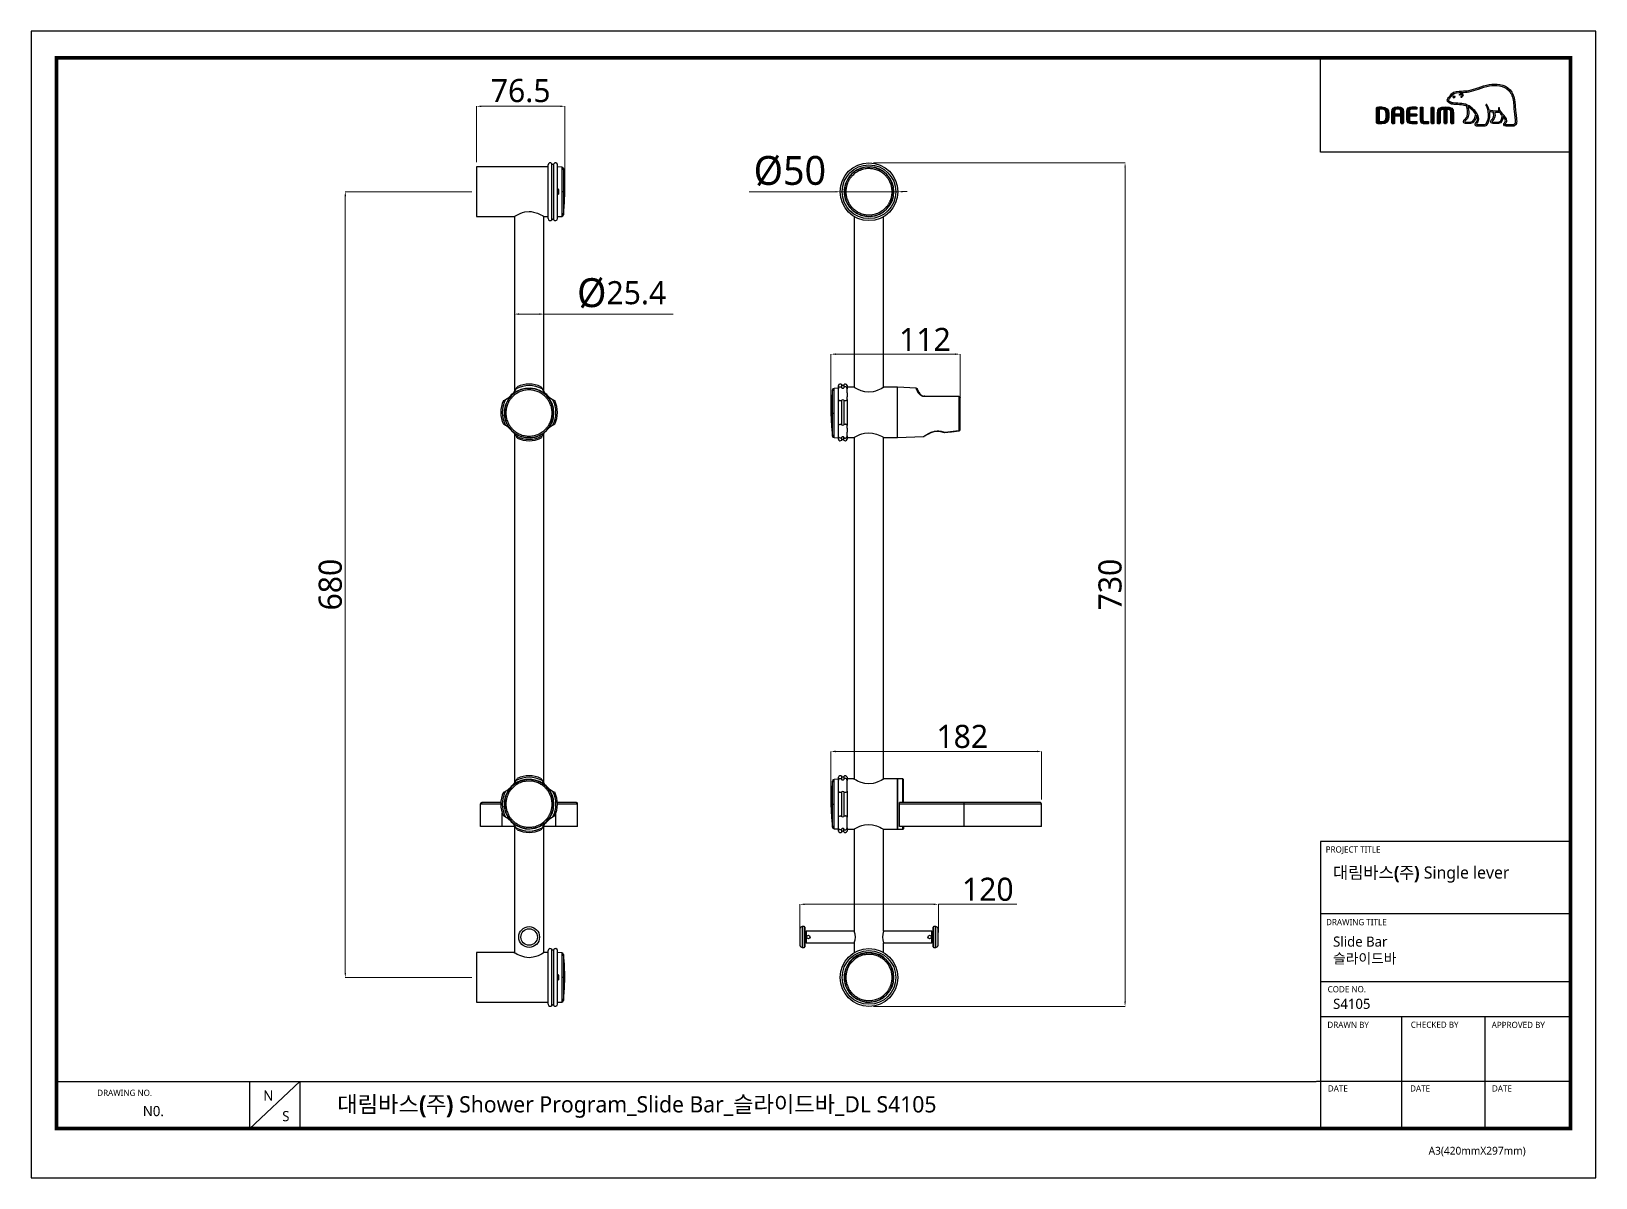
# Model space of a CAD drawing. Extents: x 0 to 1354, y 0 to 992.
import ezdxf

# ---------------------------------------------------------------- set-up
doc = ezdxf.new("R2010")
doc.units = 0
doc.header["$LTSCALE"] = 10
doc.header["$MEASUREMENT"] = 0
doc.header["$PDMODE"] = 3
doc.header["$PDSIZE"] = -10
doc.layers.get('0').update_dxf_attribs({"linetype": 'CONTINUOUS'})
doc.layers.get('DEFPOINTS').update_dxf_attribs({"linetype": 'CONTINUOUS'})
doc.layers.add('레이어 1', color=7, linetype='CONTINUOUS')
doc.styles.add('Daelim Dimension', font='')
doc.styles.get('Daelim Dimension').set_extended_font_data('NanumGothic')
doc.dimstyles.new('DEFAULT', dxfattribs={"dimscale": 2, "dimtxt": 2, "dimasz": 2, "dimexe": 0, "dimexo": 2, "dimgap": 1, "dimtad": 1, "dimdec": 1, "dimzin": 9, "dimdsep": 46, "dimtxsty": 'Daelim Dimension', "dimcen": 0.5, "dimclrd": 252, "dimclre": 252, "dimclrt": 3, "dimadec": 1, "dimazin": 0, "dimtfac": 1, "dimtdec": 1, "dimtix": 1, "dimtmove": 0, "dimatfit": 3, "dimfxl": 1, "dimtolj": 1, "dimtzin": 1, "dimlwd": 9, "dimlwe": 9, "dimarcsym": 0})

msp = doc.modelspace()

# ---------------------------------------------------------------- texts
at = {"color": 5, "ltscale": 40, "style": 'Daelim Dimension'}
for s, height, p in [('PROJECT TITLE', 5.3435, (1120.35, 281.42)), ('DRAWING TITLE', 5.3435, (1120.69, 218.53)), ('CODE NO.', 5.344, (1122.03, 160.45)), ('DRAWN BY', 5.344, (1121.82, 129.65)), ('CHECKED BY', 5.344, (1194.02, 129.74)), ('APPROVED BY', 5.3435, (1264.04, 129.57)), ('DRAWING NO.', 5.3435, (57.08, 70.79)), ('DATE', 5.344, (1122.24, 74.57)), ('DATE', 5.344, (1193.45, 74.57)), ('DATE', 5.344, (1264.28, 74.57)), ('A3(420mmX297mm)', 6.7441, (1209.42, 19.99))]:
    msp.add_text(s, height=height, dxfattribs=at).set_placement(p)
at = {"attachment_point": 1, "style": 'Daelim Dimension'}
for s, insert, char_height, width in [('{\\fPretendard Variable SemiBold|b0|i0|c129|p2;\\C7;대림바스(주)} Single lever', (1126.7, 269.35), 10.4749, 184.077), ('Slide Bar\\P슬라이드바', (1126.79, 208.72), 8.745, 147.1623), ('S4105', (1126.79, 154.87), 8.745, 147.1623), ('N', (200.78, 75.48), 8.74, 12.204), ('N0.', (96.54, 62.05), 8.745, 54.8578), ('S', (217.19, 57.66), 8.74, 12.204)]:
    msp.add_mtext(s, dxfattribs=dict(at, insert=insert, char_height=char_height, width=width))
at = {"color": 2, "insert": (264.87, 70.56), "char_height": 14.05378, "width": 710.4006, "attachment_point": 1, "style": 'Daelim Dimension'}
msp.add_mtext('{\\fPretendard Variable SemiBold|b0|i0|c129|p2;대림바스(주)} Shower Program_Slide Bar_{\\fGulim|b0|i0|c129|p50;슬라이드바}_DL S4105                                     ', dxfattribs=at)

# ---------------------------------------------------------------- blocks, each defined once
blk = doc.blocks.new('*D3')
at = {"color": 5, "lineweight": 9, "transparency": 16777216}
for p, q in [((381.4, 853.3), (271.8, 853.3)), ((271.8, 849.3), (271.8, 177.3)), ((381.4, 173.3), (271.8, 173.3))]:
    blk.add_line(p, q, dxfattribs=at)
at = {"color": 5, "transparency": 16777216}
for points in [[(271.1, 849.3), (272.5, 849.3), (271.8, 853.3)], [(271.1, 177.3), (272.5, 177.3), (271.8, 173.3)]]:
    blk.add_solid(points, dxfattribs=at)
at = {"layer": 'DEFPOINTS', "color": 0, "transparency": 16777216}
for p in [(385.4, 853.3), (271.8, 173.3), (385.4, 173.3)]:
    blk.add_point(p, dxfattribs=at)
at = {"color": 7, "transparency": 16777216, "insert": (258.9, 513.3), "char_height": 20, "attachment_point": 5, "rotation": 90, "style": 'Daelim Dimension'}
blk.add_mtext('\\A1;680', dxfattribs=at)
blk = doc.blocks.new('*D4')
at = {"color": 5, "lineweight": 9, "transparency": 16777216}
for p, q in [((729.1, 878.3), (946.7, 878.3)), ((946.7, 874.3), (946.7, 152.3)), ((729.1, 148.3), (946.7, 148.3))]:
    blk.add_line(p, q, dxfattribs=at)
at = {"color": 5, "transparency": 16777216}
for points in [[(946.1, 874.3), (947.4, 874.3), (946.7, 878.3)], [(946.1, 152.3), (947.4, 152.3), (946.7, 148.3)]]:
    blk.add_solid(points, dxfattribs=at)
at = {"layer": 'DEFPOINTS', "color": 0, "transparency": 16777216}
for p in [(725.1, 878.3), (725.1, 148.3), (946.7, 148.3)]:
    blk.add_point(p, dxfattribs=at)
at = {"color": 7, "transparency": 16777216, "insert": (933.8, 513.3), "char_height": 20, "attachment_point": 5, "rotation": 90, "style": 'Daelim Dimension'}
blk.add_mtext('\\A1;730', dxfattribs=at)
blk = doc.blocks.new('*D5')
at = {"color": 5, "lineweight": 9, "ltscale": 0.5, "transparency": 16777216}
for p, q in [((385.4, 878.8), (385.4, 927.3)), ((389.4, 927.3), (457.9, 927.3)), ((461.9, 857.3), (461.9, 927.3))]:
    blk.add_line(p, q, dxfattribs=at)
at = {"color": 5, "ltscale": 0.5, "transparency": 16777216}
for points in [[(389.4, 927.9), (389.4, 926.6), (385.4, 927.3)], [(457.9, 927.9), (457.9, 926.6), (461.9, 927.3)]]:
    blk.add_solid(points, dxfattribs=at)
at = {"layer": 'DEFPOINTS', "color": 0, "ltscale": 0.5, "transparency": 16777216}
for p in [(461.9, 927.3), (385.4, 874.8), (461.9, 853.3)]:
    blk.add_point(p, dxfattribs=at)
at = {"color": 7, "ltscale": 0.5, "transparency": 16777216, "insert": (423.6, 940.7), "char_height": 20, "attachment_point": 5, "style": 'Daelim Dimension'}
blk.add_mtext('\\A1;76.5', dxfattribs=at)
blk = doc.blocks.new('*D6')
at = {"color": 5, "lineweight": 9, "ltscale": 0.5, "transparency": 16777216}
for p, q in [((692.1, 327.3), (692.1, 368.9)), ((696.1, 368.9), (870.4, 368.9)), ((874.4, 327.3), (874.4, 368.9))]:
    blk.add_line(p, q, dxfattribs=at)
at = {"color": 5, "ltscale": 0.5, "transparency": 16777216}
for points in [[(696.1, 369.6), (696.1, 368.2), (692.1, 368.9)], [(870.4, 369.6), (870.4, 368.2), (874.4, 368.9)]]:
    blk.add_solid(points, dxfattribs=at)
at = {"layer": 'DEFPOINTS', "color": 0, "ltscale": 0.5, "transparency": 16777216}
for p in [(874.4, 368.9), (692.1, 323.3), (874.4, 323.3)]:
    blk.add_point(p, dxfattribs=at)
at = {"color": 7, "ltscale": 0.5, "transparency": 16777216, "insert": (805.8, 381.8), "char_height": 20, "attachment_point": 5, "style": 'Daelim Dimension'}
blk.add_mtext('\\A1;182', dxfattribs=at)
blk = doc.blocks.new('*D7')
at = {"color": 5, "lineweight": 9, "ltscale": 0.5, "transparency": 16777216}
for p, q in [((692.1, 665.8), (692.1, 712.7)), ((696.1, 712.7), (799.9, 712.7)), ((803.9, 665.3), (803.9, 712.7))]:
    blk.add_line(p, q, dxfattribs=at)
at = {"color": 5, "ltscale": 0.5, "transparency": 16777216}
for points in [[(696.1, 713.4), (696.1, 712.1), (692.1, 712.7)], [(799.9, 713.4), (799.9, 712.1), (803.9, 712.7)]]:
    blk.add_solid(points, dxfattribs=at)
at = {"layer": 'DEFPOINTS', "color": 0, "ltscale": 0.5, "transparency": 16777216}
for p in [(803.9, 712.7), (692.1, 661.8), (803.9, 661.3)]:
    blk.add_point(p, dxfattribs=at)
at = {"color": 7, "ltscale": 0.5, "transparency": 16777216, "insert": (773.5, 725.5), "char_height": 20, "attachment_point": 5, "style": 'Daelim Dimension'}
blk.add_mtext('\\A1;112', dxfattribs=at)
blk = doc.blocks.new('*D8')
at = {"color": 5, "lineweight": 9, "ltscale": 0.5, "transparency": 16777216}
for p, q in [((418.2, 736.6), (418.2, 747.4)), ((422.2, 747.4), (439.6, 747.4)), ((443.6, 736.6), (443.6, 747.4)), ((443.6, 747.4), (555.6, 747.4))]:
    blk.add_line(p, q, dxfattribs=at)
at = {"color": 5, "ltscale": 0.5, "transparency": 16777216}
for points in [[(422.2, 748.1), (422.2, 746.7), (418.2, 747.4)], [(439.6, 748.1), (439.6, 746.7), (443.6, 747.4)]]:
    blk.add_solid(points, dxfattribs=at)
at = {"layer": 'DEFPOINTS', "color": 0, "ltscale": 0.5, "transparency": 16777216}
for p in [(443.6, 747.4), (418.2, 732.6), (443.6, 732.6)]:
    blk.add_point(p, dxfattribs=at)
at = {"color": 7, "ltscale": 0.5, "transparency": 16777216, "insert": (511, 765.4), "char_height": 20, "attachment_point": 5, "style": 'Daelim Dimension'}
blk.add_mtext('\\A1;{\\H1.25x;\\C256;Ø}25.4', dxfattribs=at)
blk = doc.blocks.new('*D9')
at = {"color": 5, "lineweight": 9, "ltscale": 0.5, "transparency": 16777216}
for p, q in [((665.3, 212.3), (665.3, 236.6)), ((669.3, 236.6), (781.1, 236.6)), ((785.1, 212.3), (785.1, 236.6)), ((785.1, 236.6), (853.1, 236.6))]:
    blk.add_line(p, q, dxfattribs=at)
at = {"color": 5, "ltscale": 0.5, "transparency": 16777216}
for points in [[(669.3, 237.3), (669.3, 236), (665.3, 236.6)], [(781.1, 237.3), (781.1, 236), (785.1, 236.6)]]:
    blk.add_solid(points, dxfattribs=at)
at = {"layer": 'DEFPOINTS', "color": 0, "ltscale": 0.5, "transparency": 16777216}
for p in [(785.1, 236.6), (665.3, 208.3), (785.1, 208.3)]:
    blk.add_point(p, dxfattribs=at)
at = {"color": 7, "ltscale": 0.5, "transparency": 16777216, "insert": (827.9, 249.5), "char_height": 20, "attachment_point": 5, "style": 'Daelim Dimension'}
blk.add_mtext('\\A1;120', dxfattribs=at)
blk = doc.blocks.new('*D10')
at = {"color": 5, "linetype": 'ByBlock', "lineweight": 9, "ltscale": 0.5, "transparency": 16777216}
for p, q in [((621.3, 853.1), (696.1, 853.3)), ((750.1, 853.3), (700.1, 853.3)), ((754.1, 853.4), (758.1, 853.4))]:
    blk.add_line(p, q, dxfattribs=at)
at = {"color": 5, "ltscale": 0.5, "transparency": 16777216}
for points in [[(696.1, 853.9), (696.1, 852.6), (700.1, 853.3)], [(754.1, 854), (754.1, 852.7), (750.1, 853.3)]]:
    blk.add_solid(points, dxfattribs=at)
at = {"layer": 'DEFPOINTS', "color": 0, "ltscale": 0.5, "transparency": 16777216}
for p in [(700.1, 853.3), (750.1, 853.3)]:
    blk.add_point(p, dxfattribs=at)
at = {"color": 7, "ltscale": 0.5, "transparency": 16777216, "insert": (656.6, 871.2), "char_height": 20, "attachment_point": 5, "rotation": 0.0969, "style": 'Daelim Dimension'}
blk.add_mtext('\\A1;{\\H1.25x;\\C256;Ø50}', dxfattribs=at)

# ---------------------------------------------------------------- dimensions: what is measured, and where the dimension line sits
at = {"color": 5, "ltscale": 0.5}
dim = msp.add_linear_dim(base=(461.88, 927.28), p1=(385.38, 874.81), p2=(461.88, 853.31), dimstyle='DEFAULT', override={"dimtxt": 10, "dimclrd": 5, "dimclre": 5, "dimclrt": 7}, dxfattribs=at)
dim.commit()
dim.dimension.update_dxf_attribs({"geometry": '*D5', "text_midpoint": (423.63, 940.69)})
at = {"ltscale": 0.5}
dim = msp.add_diameter_dim_2p(p1=(750.07, 853.35), p2=(700.07, 853.26), text='{\\H1.25x;\\C256;Ø50}', dimstyle='DEFAULT', override={"dimtxt": 10, "dimclrd": 5, "dimclrt": 7, "dimfxl": 1.25, "dimarcsym": 1}, dxfattribs=at)
dim.commit()
dim.dimension.update_dxf_attribs({"geometry": '*D10', "text_midpoint": (656.65, 871.16)})
at = {"color": 5}
for base, p1, p2, picture, middle in [((946.72, 148.31), (725.07, 878.31), (725.07, 148.31), '*D4', (933.82, 513.31)), ((271.79, 173.31), (385.38, 853.31), (385.38, 173.31), '*D3', (258.9, 513.31))]:
    dim = msp.add_linear_dim(base=base, p1=p1, p2=p2, angle=90, dimstyle='DEFAULT', override={"dimtxt": 10, "dimclrd": 5, "dimclre": 5, "dimclrt": 7}, dxfattribs=at)
    dim.commit()
    dim.dimension.update_dxf_attribs({"geometry": picture, "text_midpoint": middle})
at = {"color": 5, "ltscale": 0.5}
dim = msp.add_linear_dim(base=(443.58, 747.41), p1=(418.18, 732.6), p2=(443.58, 732.6), text='{\\H1.25x;\\C256;Ø}<>', dimstyle='DEFAULT', override={"dimtxt": 10, "dimclrd": 5, "dimclre": 5, "dimclrt": 7}, dxfattribs=at)
dim.commit()
dim.dimension.update_dxf_attribs({"geometry": '*D8', "text_midpoint": (511.01, 747.41), "dimtype": 160})
for base, p1, p2, picture, middle in [((803.87, 712.72), (692.07, 661.81), (803.87, 661.31), '*D7', (773.49, 712.72)), ((874.37, 368.89), (692.07, 323.31), (874.37, 323.31), '*D6', (805.84, 368.89)), ((785.07, 236.65), (665.32, 208.3), (785.07, 208.3), '*D9', (827.89, 236.65))]:
    dim = msp.add_linear_dim(base=base, p1=p1, p2=p2, dimstyle='DEFAULT', override={"dimtxt": 10, "dimdec": 0, "dimclrd": 5, "dimclre": 5, "dimclrt": 7}, dxfattribs=at)
    dim.commit()
    dim.dimension.update_dxf_attribs({"geometry": picture, "text_midpoint": middle, "dimtype": 160})

# ---------------------------------------------------------------- hatches: boundary and pattern name
at = {"layer": '레이어 1'}
h = msp.add_hatch(color=5, dxfattribs=at)
h.dxf.hatch_style = 1
edge = h.paths.add_edge_path(flags=16)
edge.add_spline(control_points=[(1283.7, 911.81), (1283.11, 911.16), (1282.37, 911.15), (1282.34, 911.15), (1282.34, 911.15), (1276.4, 911.15), (1276.4, 911.15), (1276.18, 911.15), (1276.02, 911.21), (1275.91, 911.31), (1275.82, 911.4), (1275.78, 911.54), (1275.78, 911.7), (1275.78, 912.04), (1276.02, 912.35), (1276.28, 912.67), (1276.52, 912.98), (1276.75, 913.28), (1276.88, 913.64), (1277.2, 914.51), (1277.17, 915.44), (1276.78, 916.27), (1276.08, 917.75), (1275.04, 918.92), (1274.03, 920.05), (1274.03, 920.05), (1273.69, 920.43), (1273.69, 920.43), (1272.38, 921.89), (1271.02, 923.4), (1270.92, 925.45), (1270.89, 925.86), (1270.7, 926.1), (1270.44, 926.09), (1270.44, 926.09), (1270.06, 925.91), (1270.05, 925.91), (1269.95, 925.79), (1269.89, 925.62), (1269.89, 925.43), (1269.89, 925.43), (1269.89, 925.36), (1269.89, 925.36), (1269.95, 924.62), (1270.12, 923.89), (1270.43, 923.13), (1270.43, 923.13), (1270.46, 923.06), (1270.46, 923.06), (1270.46, 923.06), (1270.38, 923.06), (1270.38, 923.06), (1266.57, 922.9), (1262.83, 923.62), (1261.73, 923.89), (1261.05, 926.62), (1259.96, 928.42), (1259.91, 928.5), (1259.82, 928.64), (1259.69, 928.75), (1259.55, 928.79), (1259.55, 928.79), (1259.23, 928.74), (1259.19, 928.74), (1259.17, 928.7), (1259.11, 928.62), (1258.99, 928.45), (1258.99, 928.45), (1258.97, 928.32), (1258.97, 928.32), (1258.97, 928.32), (1259.07, 927.96), (1259.07, 927.96), (1259.16, 927.82), (1261.11, 924.39), (1261.11, 919.85), (1261.11, 917.04), (1260.38, 914.4), (1258.93, 911.99), (1258.58, 911.41), (1258.12, 911.15), (1257.44, 911.15), (1257.44, 911.15), (1251.59, 911.15), (1251.59, 911.15), (1251.39, 911.15), (1250.99, 911.29), (1250.99, 911.71), (1250.99, 911.95), (1251.2, 912.33), (1251.56, 912.73), (1254, 915.45), (1252.6, 919.69), (1250.26, 922.49), (1248, 925.18), (1244.31, 928.58), (1239.57, 929.42), (1237.9, 929.71), (1235.14, 929.88), (1232.91, 930.01), (1232.91, 930.01), (1230.66, 930.14), (1230.66, 930.14), (1229.5, 930.23), (1227.59, 930.94), (1227.01, 932.04), (1226.77, 932.5), (1226.79, 932.96), (1227.1, 933.49), (1227.3, 933.81), (1227.56, 934.09), (1227.9, 934.42), (1228.27, 934.8), (1228.65, 935.19), (1228.94, 935.7), (1228.94, 935.7), (1229.03, 935.86), (1229.03, 935.86), (1230.16, 938.02), (1232.49, 939.16), (1235.95, 939.25), (1235.95, 939.25), (1237.91, 939.28), (1237.91, 939.28), (1240.05, 939.29), (1242.49, 939.3), (1244.49, 939.73), (1247.3, 940.33), (1250.12, 941.3), (1252.61, 942.14), (1252.61, 942.14), (1252.69, 942.17), (1252.69, 942.17), (1255.76, 943.22), (1258.95, 944.31), (1262.2, 944.84), (1267.4, 945.7), (1274.55, 945.67), (1279.05, 940.62), (1281.13, 938.29), (1282.41, 935.07), (1282.85, 931.07), (1282.85, 931.07), (1282.84, 931.08), (1282.82, 931.09), (1282.86, 931.01), (1282.89, 930.56), (1283.07, 928.02), (1283.13, 926.79), (1283.18, 925.52), (1283.5, 923.17), (1283.5, 923.17), (1284.41, 915.31), (1284.41, 915.31), (1284.41, 915.31), (1284.47, 914.36), (1284.47, 914.36), (1284.47, 913.23), (1284.21, 912.37), (1283.7, 911.81)], knot_values=[0, 0, 0, 0, 1, 1, 1, 2, 2, 2, 3, 3, 3, 4, 4, 4, 5, 5, 5, 6, 6, 6, 7, 7, 7, 8, 8, 8, 9, 9, 9, 10, 10, 10, 11, 11, 11, 12, 12, 12, 13, 13, 13, 14, 14, 14, 15, 15, 15, 16, 16, 16, 17, 17, 17, 18, 18, 18, 19, 19, 19, 20, 20, 20, 21, 21, 21, 22, 22, 22, 23, 23, 23, 24, 24, 24, 25, 25, 25, 26, 26, 26, 27, 27, 27, 28, 28, 28, 29, 29, 29, 30, 30, 30, 31, 31, 31, 32, 32, 32, 33, 33, 33, 34, 34, 34, 35, 35, 35, 36, 36, 36, 37, 37, 37, 38, 38, 38, 39, 39, 39, 40, 40, 40, 41, 41, 41, 42, 42, 42, 43, 43, 43, 44, 44, 44, 45, 45, 45, 46, 46, 46, 47, 47, 47, 48, 48, 48, 49, 49, 49, 50, 50, 50, 51, 51, 51, 52, 52, 52, 53, 53, 53, 53], degree=3, periodic=0)
edge = h.paths.add_edge_path(flags=16)
edge.add_spline(control_points=[(1269.98, 913.51), (1269.98, 913.51), (1265.13, 913.51), (1265.13, 913.51), (1264.77, 913.51), (1264.49, 913.8), (1264.49, 914.16), (1264.49, 914.42), (1264.71, 914.74), (1264.92, 914.96), (1265.91, 915.91), (1266.91, 917.2), (1266.91, 919.67), (1266.91, 919.67), (1266.85, 920.79), (1266.85, 920.79), (1266.85, 920.79), (1266.67, 921.88), (1266.67, 921.88), (1266.67, 921.88), (1266.66, 921.95), (1266.66, 921.95), (1266.66, 921.95), (1266.73, 921.95), (1266.73, 921.95), (1267.64, 921.88), (1269.39, 921.79), (1271.07, 921.86), (1271.5, 921.19), (1272.18, 920.31), (1273.19, 919.15), (1273.14, 918.58), (1272.66, 913.51), (1269.98, 913.51)], knot_values=[0, 0, 0, 0, 1, 1, 1, 2, 2, 2, 3, 3, 3, 4, 4, 4, 5, 5, 5, 6, 6, 6, 7, 7, 7, 8, 8, 8, 9, 9, 9, 10, 10, 10, 11, 11, 11, 11], degree=3, periodic=0)
edge = h.paths.add_edge_path(flags=16)
edge.add_spline(control_points=[(1245.67, 913.51), (1245.67, 913.51), (1241.41, 913.51), (1241.41, 913.51), (1241.09, 913.51), (1240.75, 913.77), (1240.75, 914.16), (1240.75, 914.4), (1240.95, 914.69), (1241.31, 914.98), (1242.39, 915.84), (1244.02, 917.13), (1244.19, 920.72), (1244.19, 920.72), (1244.22, 921.69), (1244.22, 921.69), (1244.22, 923.22), (1243.87, 925.06), (1243.54, 926.7), (1243.54, 926.7), (1243.48, 926.87), (1243.48, 926.87), (1243.48, 926.87), (1243.62, 926.76), (1243.62, 926.76), (1244.26, 926.37), (1247.73, 924.01), (1250.19, 920.54), (1249.99, 918.89), (1249.06, 913.51), (1245.67, 913.51)], knot_values=[0, 0, 0, 0, 1, 1, 1, 2, 2, 2, 3, 3, 3, 4, 4, 4, 5, 5, 5, 6, 6, 6, 7, 7, 7, 8, 8, 8, 9, 9, 9, 10, 10, 10, 10], degree=3, periodic=0)
edge = h.paths.add_edge_path()
edge.add_spline(control_points=[(1285.61, 915.43), (1285.61, 915.44), (1284.71, 923.34), (1284.71, 923.34), (1284.38, 925.7), (1284.33, 926.95), (1284.28, 928.07), (1284.28, 928.07), (1284.06, 931.19), (1284.06, 931.19), (1283.59, 935.45), (1282.2, 938.9), (1279.96, 941.42), (1275.1, 946.88), (1267.51, 946.94), (1262, 946.03), (1258.62, 945.47), (1255.39, 944.37), (1252.27, 943.3), (1252.27, 943.3), (1252.16, 943.26), (1252.16, 943.26), (1249.72, 942.43), (1246.95, 941.48), (1244.23, 940.9), (1242.37, 940.5), (1240.03, 940.49), (1237.96, 940.48), (1237.96, 940.48), (1235.91, 940.45), (1235.91, 940.45), (1231.98, 940.35), (1229.31, 938.99), (1227.96, 936.41), (1227.96, 936.41), (1227.89, 936.3), (1227.89, 936.3), (1227.67, 935.9), (1227.34, 935.57), (1227.04, 935.27), (1226.72, 934.94), (1226.35, 934.57), (1226.06, 934.09), (1225.78, 933.62), (1225.64, 933.13), (1225.64, 932.65), (1225.64, 932.25), (1225.74, 931.86), (1225.94, 931.48), (1226.78, 929.9), (1229.16, 929.05), (1230.58, 928.95), (1230.58, 928.95), (1232.68, 928.82), (1232.73, 928.81), (1234.82, 928.7), (1237.69, 928.53), (1239.36, 928.23), (1240.34, 928.06), (1241.45, 927.71), (1242.47, 927.23), (1242.55, 926.96), (1243.08, 924.6), (1243.08, 921.69), (1243.08, 921.69), (1243.06, 920.77), (1243.06, 920.77), (1242.9, 917.7), (1241.57, 916.63), (1240.59, 915.85), (1240.49, 915.77), (1239.62, 915.05), (1239.55, 914.17), (1239.51, 913.68), (1239.65, 913.23), (1239.95, 912.91), (1240.27, 912.56), (1240.77, 912.38), (1241.41, 912.38), (1241.41, 912.38), (1245.67, 912.38), (1245.67, 912.38), (1248.85, 912.38), (1250.42, 915.81), (1250.9, 919.02), (1250.9, 919.02), (1250.91, 919.47), (1250.91, 919.47), (1250.91, 919.47), (1251.04, 919.24), (1251.04, 919.24), (1251.45, 918.34), (1251.7, 917.25), (1251.7, 916.43), (1251.7, 915.28), (1251.34, 914.28), (1250.67, 913.53), (1250.5, 913.37), (1249.65, 912.48), (1249.65, 911.6), (1249.65, 911.6), (1249.65, 911.46), (1249.65, 911.46), (1249.77, 910.42), (1250.62, 909.95), (1251.4, 909.95), (1251.4, 909.95), (1257.44, 909.95), (1257.44, 909.95), (1258.53, 909.95), (1259.4, 910.44), (1259.96, 911.37), (1261.5, 913.92), (1262.28, 916.7), (1262.28, 919.61), (1262.28, 920.52), (1262.19, 921.49), (1262.02, 922.5), (1262.02, 922.5), (1262.01, 922.58), (1262.01, 922.58), (1262.01, 922.58), (1262.09, 922.56), (1262.09, 922.56), (1262.82, 922.42), (1263.99, 922.21), (1265.43, 922.06), (1265.43, 922.06), (1265.47, 922.05), (1265.47, 922.05), (1265.47, 922.05), (1265.67, 920.95), (1265.67, 920.95), (1265.67, 920.95), (1265.71, 920.68), (1265.71, 920.68), (1265.71, 920.68), (1265.77, 919.7), (1265.77, 919.7), (1265.77, 917.35), (1264.7, 916.32), (1264.13, 915.78), (1264.12, 915.77), (1263.32, 914.95), (1263.23, 914.23), (1263.23, 914.23), (1263.2, 914.01), (1263.2, 914.01), (1263.2, 913.78), (1263.26, 913.34), (1263.66, 912.93), (1264.01, 912.56), (1264.55, 912.38), (1265.27, 912.38), (1265.27, 912.38), (1269.98, 912.38), (1269.98, 912.38), (1272.83, 912.38), (1273.7, 916.02), (1274.04, 918.05), (1274.04, 918.05), (1274.06, 918.26), (1274.06, 918.26), (1274.06, 918.26), (1274.17, 918.11), (1274.17, 918.11), (1274.83, 917.27), (1275.41, 916.33), (1275.69, 915.75), (1275.83, 915.45), (1275.91, 915.11), (1275.91, 914.77), (1275.91, 914.77), (1275.81, 914.09), (1275.81, 914.09), (1275.7, 913.72), (1275.44, 913.38), (1275.2, 913.05), (1274.83, 912.58), (1274.46, 912.09), (1274.46, 911.5), (1274.46, 911.5), (1274.5, 911.17), (1274.5, 911.17), (1274.67, 910.39), (1275.31, 909.95), (1276.29, 909.95), (1276.29, 909.95), (1282.34, 909.95), (1282.34, 909.95), (1282.47, 909.95), (1283.65, 909.98), (1284.58, 910.98), (1285.32, 911.78), (1285.68, 912.88), (1285.68, 914.34), (1285.68, 914.34), (1285.61, 915.43), (1285.61, 915.43)], knot_values=[0, 0, 0, 0, 1, 1, 1, 2, 2, 2, 3, 3, 3, 4, 4, 4, 5, 5, 5, 6, 6, 6, 7, 7, 7, 8, 8, 8, 9, 9, 9, 10, 10, 10, 11, 11, 11, 12, 12, 12, 13, 13, 13, 14, 14, 14, 15, 15, 15, 16, 16, 16, 17, 17, 17, 18, 18, 18, 19, 19, 19, 20, 20, 20, 21, 21, 21, 22, 22, 22, 23, 23, 23, 24, 24, 24, 25, 25, 25, 26, 26, 26, 27, 27, 27, 28, 28, 28, 29, 29, 29, 30, 30, 30, 31, 31, 31, 32, 32, 32, 33, 33, 33, 34, 34, 34, 35, 35, 35, 36, 36, 36, 37, 37, 37, 38, 38, 38, 39, 39, 39, 40, 40, 40, 41, 41, 41, 42, 42, 42, 43, 43, 43, 44, 44, 44, 45, 45, 45, 46, 46, 46, 47, 47, 47, 48, 48, 48, 49, 49, 49, 50, 50, 50, 51, 51, 51, 52, 52, 52, 53, 53, 53, 54, 54, 54, 55, 55, 55, 56, 56, 56, 57, 57, 57, 58, 58, 58, 59, 59, 59, 60, 60, 60, 61, 61, 61, 62, 62, 62, 63, 63, 63, 64, 64, 64, 65, 65, 65, 66, 66, 66, 66], degree=3, periodic=0)
edge = h.paths.add_edge_path(flags=0)
edge.add_spline(control_points=[(1230.48, 935.85), (1230.48, 935.85), (1231.36, 936.25), (1232.45, 935.83), (1232.45, 935.83), (1232.59, 935.77), (1232.41, 935.52), (1231.88, 934.8), (1231.36, 934.65), (1231.36, 934.65), (1231.36, 934.65), (1230.98, 934.52), (1230.76, 934.78), (1230.33, 935.28), (1230.32, 935.57), (1230.32, 935.57), (1230.32, 935.57), (1230.27, 935.79), (1230.48, 935.85)], knot_values=[0, 0, 0, 0, 1, 1, 1, 2, 2, 2, 3, 3, 3, 4, 4, 4, 5, 5, 5, 6, 6, 6, 6], degree=3, periodic=0)
edge = h.paths.add_edge_path(flags=0)
edge.add_spline(control_points=[(1236.29, 937.47), (1236.16, 937.32), (1236.15, 937.08), (1236.29, 936.96), (1236.42, 936.83), (1236.66, 936.87), (1236.79, 937.01), (1236.86, 937.08), (1237.58, 937.94), (1238.21, 937.5), (1238.43, 937.34), (1238.53, 937.11), (1238.49, 936.81), (1238.44, 936.33), (1238.02, 935.78), (1237.73, 935.59), (1237.57, 935.49), (1237.46, 935.28), (1237.54, 935.11), (1237.61, 934.94), (1237.83, 934.89), (1238.01, 934.97), (1238.53, 935.22), (1239.19, 936.05), (1239.28, 936.83), (1239.34, 937.37), (1239.09, 937.81), (1238.66, 938.11), (1237.73, 938.77), (1236.68, 937.89), (1236.29, 937.47)], knot_values=[0, 0, 0, 0, 1, 1, 1, 2, 2, 2, 3, 3, 3, 4, 4, 4, 5, 5, 5, 6, 6, 6, 7, 7, 7, 8, 8, 8, 9, 9, 9, 10, 10, 10, 10], degree=3, periodic=0)
edge = h.paths.add_edge_path(flags=0)
edge.add_spline(control_points=[(1236.17, 936.82), (1236.17, 936.82), (1236.17, 936.82), (1236.17, 936.82), (1236.17, 936.82), (1236.17, 936.82), (1236.17, 936.82)], knot_values=[0, 0, 0, 0, 1, 1, 1, 2, 2, 2, 2], degree=3, periodic=0)
h = msp.add_hatch(color=5, dxfattribs=at)
h.dxf.hatch_style = 2
edge = h.paths.add_edge_path()
edge.add_spline(control_points=[(1230.48, 935.85), (1230.48, 935.85), (1231.36, 936.25), (1232.45, 935.83), (1232.45, 935.83), (1232.59, 935.77), (1232.41, 935.52), (1231.88, 934.8), (1231.36, 934.65), (1231.36, 934.65), (1231.36, 934.65), (1230.98, 934.52), (1230.76, 934.78), (1230.33, 935.28), (1230.32, 935.57), (1230.32, 935.57), (1230.32, 935.57), (1230.27, 935.79), (1230.48, 935.85)], knot_values=[0, 0, 0, 0, 1, 1, 1, 2, 2, 2, 3, 3, 3, 4, 4, 4, 5, 5, 5, 6, 6, 6, 6], degree=3, periodic=0)
h = msp.add_hatch(color=5, dxfattribs=at)
h.dxf.hatch_style = 2
edge = h.paths.add_edge_path()
edge.add_spline(control_points=[(1236.29, 937.47), (1236.16, 937.32), (1236.15, 937.08), (1236.29, 936.96), (1236.42, 936.83), (1236.66, 936.87), (1236.79, 937.01), (1236.86, 937.08), (1237.58, 937.94), (1238.21, 937.5), (1238.43, 937.34), (1238.53, 937.11), (1238.49, 936.81), (1238.44, 936.33), (1238.02, 935.78), (1237.73, 935.59), (1237.57, 935.49), (1237.46, 935.28), (1237.54, 935.11), (1237.61, 934.94), (1237.83, 934.89), (1238.01, 934.97), (1238.53, 935.22), (1239.19, 936.05), (1239.28, 936.83), (1239.34, 937.37), (1239.09, 937.81), (1238.66, 938.11), (1237.73, 938.77), (1236.68, 937.89), (1236.29, 937.47)], knot_values=[0, 0, 0, 0, 1, 1, 1, 2, 2, 2, 3, 3, 3, 4, 4, 4, 5, 5, 5, 6, 6, 6, 7, 7, 7, 8, 8, 8, 9, 9, 9, 10, 10, 10, 10], degree=3, periodic=0)
h = msp.add_hatch(color=5, dxfattribs=at)
h.dxf.hatch_style = 2
edge = h.paths.add_edge_path()
edge.add_spline(control_points=[(1172.76, 918.13), (1172.76, 915.37), (1171.5, 914.02), (1168.91, 914.02), (1168.91, 914.02), (1167.14, 914.06), (1166.68, 914.06), (1166.68, 914.06), (1166.68, 924.65), (1166.68, 924.65), (1167.6, 924.74), (1168.9, 924.75), (1168.91, 924.75), (1171.57, 924.75), (1172.76, 923.49), (1172.76, 920.65), (1172.76, 920.65), (1172.76, 918.13), (1172.76, 918.13)], knot_values=[0, 0, 0, 0, 1, 1, 1, 2, 2, 2, 3, 3, 3, 4, 4, 4, 5, 5, 5, 6, 6, 6, 6], degree=3, periodic=0)
edge = h.paths.add_edge_path()
edge.add_spline(control_points=[(1168.91, 926.74), (1167.47, 926.74), (1165.61, 926.65), (1165, 926.55), (1164.61, 926.49), (1164.37, 926.2), (1164.37, 925.82), (1164.37, 925.82), (1164.37, 912.95), (1164.37, 912.95), (1164.37, 912.56), (1164.61, 912.28), (1165.01, 912.22), (1165.59, 912.13), (1167.45, 912.04), (1168.91, 912.04), (1172.93, 912.04), (1175.05, 914.14), (1175.05, 918.13), (1175.05, 918.13), (1175.05, 920.65), (1175.05, 920.65), (1175.05, 924.64), (1172.93, 926.74), (1168.91, 926.74)], knot_values=[0, 0, 0, 0, 1, 1, 1, 2, 2, 2, 3, 3, 3, 4, 4, 4, 5, 5, 5, 6, 6, 6, 7, 7, 7, 8, 8, 8, 8], degree=3, periodic=0)
h = msp.add_hatch(color=5, dxfattribs=at)
h.dxf.hatch_style = 2
edge = h.paths.add_edge_path()
edge.add_spline(control_points=[(1185.41, 920.67), (1185.41, 920.67), (1179.99, 920.67), (1179.99, 920.67), (1179.99, 920.87), (1179.99, 922.6), (1179.99, 922.6), (1179.99, 924.41), (1180.53, 924.71), (1182.14, 924.71), (1182.14, 924.71), (1183.27, 924.71), (1183.27, 924.71), (1184.87, 924.71), (1185.41, 924.41), (1185.41, 922.6), (1185.41, 922.6), (1185.41, 920.87), (1185.41, 920.67)], knot_values=[0, 0, 0, 0, 1, 1, 1, 2, 2, 2, 3, 3, 3, 4, 4, 4, 5, 5, 5, 6, 6, 6, 6], degree=3, periodic=0)
edge = h.paths.add_edge_path()
edge.add_spline(control_points=[(1183.27, 926.74), (1183.27, 926.74), (1182.14, 926.74), (1182.14, 926.74), (1179.07, 926.74), (1177.71, 925.46), (1177.71, 922.6), (1177.71, 922.6), (1177.71, 912.8), (1177.71, 912.8), (1177.71, 912.46), (1177.99, 912.17), (1178.32, 912.17), (1178.32, 912.17), (1179.39, 912.17), (1179.39, 912.17), (1179.77, 912.17), (1179.99, 912.49), (1179.99, 912.8), (1179.99, 912.8), (1179.99, 918.43), (1179.99, 918.65), (1179.99, 918.65), (1185.41, 918.65), (1185.41, 918.65), (1185.41, 918.43), (1185.41, 912.8), (1185.41, 912.8), (1185.41, 912.45), (1185.69, 912.17), (1186.03, 912.17), (1186.03, 912.17), (1187.09, 912.17), (1187.09, 912.17), (1187.46, 912.17), (1187.71, 912.5), (1187.71, 912.8), (1187.71, 912.8), (1187.71, 922.6), (1187.71, 922.6), (1187.71, 925.46), (1186.34, 926.74), (1183.27, 926.74)], knot_values=[0, 0, 0, 0, 1, 1, 1, 2, 2, 2, 3, 3, 3, 4, 4, 4, 5, 5, 5, 6, 6, 6, 7, 7, 7, 8, 8, 8, 9, 9, 9, 10, 10, 10, 11, 11, 11, 12, 12, 12, 13, 13, 13, 14, 14, 14, 14], degree=3, periodic=0)
h = msp.add_hatch(color=5, dxfattribs=at)
h.dxf.hatch_style = 2
edge = h.paths.add_edge_path()
edge.add_spline(control_points=[(1190.62, 923), (1190.62, 923), (1190.62, 915.79), (1190.62, 915.79), (1190.62, 913.26), (1192.06, 912.04), (1195.02, 912.04), (1196.33, 912.04), (1198.11, 912.06), (1198.83, 912.13), (1198.82, 912.13), (1199.17, 912.16), (1199.17, 912.16), (1199.17, 912.16), (1199.27, 912.17), (1199.27, 912.17), (1199.27, 912.17), (1199.27, 914.1), (1199.27, 914.1), (1199.27, 914.1), (1195.04, 914.1), (1195.04, 914.1), (1192.92, 914.1), (1192.92, 914.7), (1192.92, 915.79), (1192.92, 915.79), (1192.92, 918.46), (1192.92, 918.67), (1193.14, 918.67), (1198.61, 918.67), (1198.61, 918.67), (1198.97, 918.67), (1199.26, 918.95), (1199.26, 919.3), (1199.26, 919.3), (1199.26, 920.02), (1199.26, 920.02), (1199.26, 920.37), (1198.97, 920.65), (1198.61, 920.65), (1198.61, 920.65), (1193.14, 920.65), (1192.92, 920.65), (1192.92, 920.86), (1192.92, 923), (1192.92, 923), (1192.92, 924.08), (1192.92, 924.68), (1195.04, 924.68), (1195.04, 924.68), (1199.27, 924.66), (1199.27, 924.66), (1199.27, 924.66), (1199.27, 926.58), (1199.27, 926.58), (1199.27, 926.58), (1198.82, 926.63), (1198.82, 926.63), (1197.99, 926.7), (1196.08, 926.74), (1195.02, 926.74), (1192.06, 926.74), (1190.62, 925.52), (1190.62, 923)], knot_values=[0, 0, 0, 0, 1, 1, 1, 2, 2, 2, 3, 3, 3, 4, 4, 4, 5, 5, 5, 6, 6, 6, 7, 7, 7, 8, 8, 8, 9, 9, 9, 10, 10, 10, 11, 11, 11, 12, 12, 12, 13, 13, 13, 14, 14, 14, 15, 15, 15, 16, 16, 16, 17, 17, 17, 18, 18, 18, 19, 19, 19, 20, 20, 20, 21, 21, 21, 21], degree=3, periodic=0)
h = msp.add_hatch(color=5, dxfattribs=at)
h.dxf.hatch_style = 2
edge = h.paths.add_edge_path()
edge.add_spline(control_points=[(1202.95, 926.61), (1202.6, 926.61), (1202.3, 926.32), (1202.3, 925.97), (1202.3, 925.97), (1202.3, 915.79), (1202.3, 915.79), (1202.3, 912.46), (1204.56, 912.04), (1206.54, 912.04), (1207.98, 912.04), (1208.35, 912.1), (1208.78, 912.17), (1208.78, 912.17), (1209.03, 912.21), (1209.03, 912.21), (1209.03, 912.21), (1209.36, 912.25), (1209.36, 912.25), (1209.36, 912.25), (1209.46, 912.26), (1209.46, 912.26), (1209.46, 912.26), (1209.46, 914.1), (1209.46, 914.1), (1209.46, 914.1), (1206.56, 914.1), (1206.56, 914.1), (1204.59, 914.1), (1204.59, 914.84), (1204.59, 915.56), (1204.59, 915.56), (1204.59, 925.97), (1204.59, 925.97), (1204.59, 926.32), (1204.29, 926.61), (1203.94, 926.61), (1203.94, 926.61), (1202.95, 926.61), (1202.95, 926.61)], knot_values=[0, 0, 0, 0, 1, 1, 1, 2, 2, 2, 3, 3, 3, 4, 4, 4, 5, 5, 5, 6, 6, 6, 7, 7, 7, 8, 8, 8, 9, 9, 9, 10, 10, 10, 11, 11, 11, 12, 12, 12, 13, 13, 13, 13], degree=3, periodic=0)
h = msp.add_hatch(color=5, dxfattribs=at)
h.dxf.hatch_style = 2
edge = h.paths.add_edge_path()
edge.add_spline(control_points=[(1212.3, 926.61), (1211.92, 926.61), (1211.69, 926.29), (1211.69, 925.99), (1211.69, 925.99), (1211.69, 912.8), (1211.69, 912.8), (1211.69, 912.45), (1211.97, 912.17), (1212.3, 912.17), (1212.3, 912.17), (1213.37, 912.17), (1213.37, 912.17), (1213.76, 912.17), (1213.99, 912.49), (1213.99, 912.8), (1213.99, 912.8), (1213.99, 925.99), (1213.99, 925.99), (1213.99, 926.34), (1213.72, 926.61), (1213.37, 926.61), (1213.37, 926.61), (1212.3, 926.61), (1212.3, 926.61)], knot_values=[0, 0, 0, 0, 1, 1, 1, 2, 2, 2, 3, 3, 3, 4, 4, 4, 5, 5, 5, 6, 6, 6, 7, 7, 7, 8, 8, 8, 8], degree=3, periodic=0)
h = msp.add_hatch(color=5, dxfattribs=at)
h.dxf.hatch_style = 2
edge = h.paths.add_edge_path()
edge.add_spline(control_points=[(1217.07, 920.92), (1217.07, 920.92), (1217.07, 912.8), (1217.07, 912.8), (1217.07, 912.45), (1217.34, 912.17), (1217.68, 912.17), (1217.68, 912.17), (1218.77, 912.17), (1218.77, 912.17), (1219.15, 912.17), (1219.38, 912.49), (1219.38, 912.8), (1219.38, 912.8), (1219.38, 920.72), (1219.38, 920.72), (1219.38, 924.21), (1219.97, 924.55), (1222.92, 924.55), (1222.92, 924.34), (1222.92, 912.8), (1222.92, 912.8), (1222.92, 912.44), (1223.19, 912.17), (1223.53, 912.17), (1223.53, 912.17), (1224.6, 912.17), (1224.6, 912.17), (1224.98, 912.17), (1225.21, 912.49), (1225.21, 912.8), (1225.21, 912.8), (1225.21, 924.3), (1225.21, 924.53), (1226.59, 924.53), (1227.56, 924.41), (1228.09, 923.89), (1228.64, 923.34), (1228.75, 922.31), (1228.75, 920.72), (1228.75, 920.72), (1228.75, 912.8), (1228.75, 912.8), (1228.75, 912.46), (1229.03, 912.17), (1229.36, 912.17), (1229.36, 912.17), (1230.45, 912.17), (1230.45, 912.17), (1230.83, 912.17), (1231.07, 912.5), (1231.07, 912.8), (1231.07, 912.8), (1231.07, 920.92), (1231.07, 920.92), (1231.07, 925.84), (1229.32, 926.67), (1224.08, 926.67), (1218.82, 926.67), (1217.07, 925.84), (1217.07, 920.92)], knot_values=[0, 0, 0, 0, 1, 1, 1, 2, 2, 2, 3, 3, 3, 4, 4, 4, 5, 5, 5, 6, 6, 6, 7, 7, 7, 8, 8, 8, 9, 9, 9, 10, 10, 10, 11, 11, 11, 12, 12, 12, 13, 13, 13, 14, 14, 14, 15, 15, 15, 16, 16, 16, 17, 17, 17, 18, 18, 18, 19, 19, 19, 20, 20, 20, 20], degree=3, periodic=0)

# ---------------------------------------------------------------- linework, layer by layer
at = {"color": 5, "ltscale": 0.5}
for p, q in [((1115.76, 887.61), (1115.76, 969.12)), ((1115.76, 290.84), (1115.76, 41.17))]:
    msp.add_line(p, q, dxfattribs=at)
at = {"color": 5}
for p, q in [((1245.48, 912.38), (1245.48, 912.38)), ((21.77, 83.13), (1112.08, 83.13))]:
    msp.add_line(p, q, dxfattribs=at)
at = {"color": 5, "ltscale": 40}
for p, q in [((1332.17, 887.61), (1115.76, 887.61)), ((1332.17, 290.84), (1115.76, 290.84)), ((1332.17, 228.28), (1115.76, 228.28)), ((1332.17, 228.28), (1115.76, 228.28)), ((1332.17, 169.44), (1115.76, 169.44)), ((1332.17, 169.44), (1115.76, 169.44)), ((1332.17, 139.09), (1115.76, 139.09)), ((1332.17, 139.09), (1115.76, 139.09)), ((1186.06, 139.09), (1186.06, 42.48)), ((1258.2, 139.09), (1258.2, 42.48)), ((188.9, 83.13), (188.9, 42.33)), ((188.9, 83.13), (188.9, 42.33)), ((232.57, 83.13), (188.9, 42.33)), ((232.57, 83.13), (188.9, 42.33)), ((232.57, 83.13), (232.57, 42.33)), ((232.57, 83.13), (232.57, 42.33)), ((1332.17, 83.29), (1112.34, 83.29)), ((1332.17, 83.29), (1117.45, 83.29)), ((1332.17, 42.48), (1146.71, 42.48))]:
    msp.add_line(p, q, dxfattribs=at)
at = {"color": 7}
for p, q in [((447.38, 874.81), (385.38, 874.81)), ((385.38, 874.81), (385.38, 831.81)), ((450.57, 853.31), (450.57, 877.56)), ((452.2, 853.31), (452.2, 877.56)), ((455.38, 830.06), (455.38, 876.56)), ((459.15, 874.61), (455.38, 874.81)), ((459.15, 874.61), (459.15, 853.31)), ((447.38, 830.06), (447.38, 853.31)), ((450.57, 829.05), (450.57, 853.31)), ((452.2, 829.05), (452.2, 853.31)), ((456.18, 855.51), (455.38, 855.51)), ((455.57, 851.11), (455.57, 855.51)), ((456.38, 855.31), (456.38, 851.31)), ((459.15, 853.31), (459.15, 832)), ((703.72, 855.51), (703.68, 855.51)), ((455.38, 851.11), (456.18, 851.11)), ((703.68, 851.11), (703.72, 851.11)), ((385.38, 831.81), (417.92, 831.81)), ((443.85, 831.81), (447.38, 831.81)), ((455.38, 831.81), (459.15, 832)), ((698.57, 683.31), (694.81, 683.11)), ((694.81, 661.81), (694.81, 683.11)), ((698.57, 640.31), (698.57, 683.31)), ((698.67, 682.7), (698.67, 685.58)), ((698.67, 673.53), (698.67, 682.7)), ((701.45, 683.73), (701.45, 686.23)), ((703.29, 686.23), (703.29, 683.73)), ((706.07, 685.58), (706.07, 682.7)), ((711.97, 684.06), (706.07, 684.06)), ((706.07, 679.29), (706.07, 682.7)), ((706.07, 679.29), (706.07, 675.89)), ((749.87, 684.06), (737.77, 684.06)), ((765.79, 683.39), (749.87, 684.06)), ((749.87, 666.55), (749.87, 684.06)), ((409.44, 664.01), (409.4, 664.01)), ((698.67, 664.01), (698.57, 664.01)), ((698.67, 651.08), (698.67, 673.53)), ((701.45, 651.65), (701.45, 672.97)), ((703.29, 672.97), (703.29, 651.65)), ((706.07, 673.53), (706.07, 675.89)), ((706.07, 673.53), (706.07, 651.08)), ((749.87, 640.56), (749.87, 666.55)), ((802.91, 676.01), (802.91, 646.51)), ((409.4, 659.61), (409.44, 659.61)), ((694.81, 640.5), (694.81, 661.81)), ((698.57, 659.61), (698.67, 659.61)), ((698.67, 650.01), (698.57, 650.01)), ((698.67, 641.91), (698.67, 651.08)), ((706.07, 648.72), (706.07, 651.08)), ((694.81, 640.5), (698.57, 640.31)), ((698.67, 639.03), (698.67, 641.91)), ((701.45, 638.38), (701.45, 640.88)), ((703.29, 638.38), (703.29, 640.88)), ((706.07, 648.72), (706.07, 645.32)), ((706.07, 641.91), (706.07, 645.32)), ((706.07, 641.91), (706.07, 639.03)), ((706.07, 640.56), (711.97, 640.56)), ((737.77, 640.56), (749.87, 640.56)), ((749.87, 640.56), (772.35, 641.49)), ((790.46, 644.98), (803.05, 646.34)), ((698.57, 344.81), (694.81, 344.61)), ((694.81, 323.31), (694.81, 344.61)), ((698.57, 301.81), (698.57, 344.81)), ((698.67, 343.7), (698.67, 346.58)), ((698.67, 334.53), (698.67, 343.7)), ((701.45, 344.73), (701.45, 347.23)), ((703.29, 347.23), (703.29, 344.73)), ((705.87, 340.29), (705.87, 336.89)), ((706.07, 346.58), (706.07, 343.7)), ((711.97, 345.06), (706.07, 345.06)), ((706.07, 340.29), (706.07, 343.7)), ((749.87, 345.06), (737.77, 345.06)), ((754.37, 345.06), (749.87, 345.06)), ((749.87, 345.06), (749.87, 301.56)), ((749.87, 301.56), (749.87, 345.06)), ((754.37, 324.66), (754.37, 345.06)), ((754.87, 324.82), (754.87, 344.56)), ((409.44, 325.51), (409.4, 325.51)), ((698.57, 335.11), (698.67, 335.11)), ((698.67, 325.51), (698.57, 325.51)), ((698.67, 312.08), (698.67, 334.53)), ((701.45, 312.65), (701.45, 333.97)), ((703.29, 333.97), (703.29, 312.65)), ((706.07, 334.53), (706.07, 336.89)), ((706.07, 334.53), (706.07, 312.08)), ((388.88, 303.81), (388.88, 323.31)), ((407.71, 303.81), (407.71, 315.35)), ((409.4, 321.11), (409.44, 321.11)), ((454.06, 303.81), (454.06, 315.35)), ((470.37, 324.81), (470.56, 324.81)), ((471.34, 324.74), (471.35, 324.7)), ((471.41, 324.78), (471.38, 324.78)), ((471.94, 324.57), (471.66, 324.77)), ((472.88, 303.81), (472.88, 323.31)), ((694.81, 302), (694.81, 323.31)), ((698.57, 321.11), (698.67, 321.11)), ((698.67, 311.51), (698.57, 311.51)), ((698.67, 302.91), (698.67, 312.08)), ((706.07, 309.72), (706.07, 312.08)), ((752, 324.81), (751.37, 324.74)), ((751.37, 323.31), (751.37, 324.74)), ((751.37, 303.81), (751.37, 323.31)), ((807.37, 303.81), (807.37, 323.31)), ((874.37, 303.81), (874.37, 323.31)), ((407.71, 303.81), (388.88, 303.81)), ((418.18, 303.81), (407.71, 303.81)), ((418.18, 305.18), (418.18, 194.63)), ((443.58, 194.63), (443.58, 305.18)), ((454.06, 303.81), (443.58, 303.81)), ((472.88, 303.81), (454.06, 303.81)), ((694.81, 302), (698.57, 301.81)), ((698.67, 300.03), (698.67, 302.91)), ((701.45, 299.38), (701.45, 301.88)), ((703.29, 299.38), (703.29, 301.88)), ((705.87, 309.72), (705.87, 306.32)), ((706.07, 302.91), (706.07, 306.32)), ((706.07, 302.91), (706.07, 300.03)), ((706.07, 301.56), (711.97, 301.56)), ((712.37, 301.79), (712.37, 213.3)), ((737.77, 213.3), (737.77, 301.56)), ((737.77, 301.56), (749.87, 301.56)), ((749.87, 301.56), (754.37, 301.56)), ((807.37, 303.81), (751.37, 303.81)), ((754.37, 301.56), (754.37, 303.81)), ((754.87, 303.81), (754.87, 302.06)), ((874.37, 303.81), (807.37, 303.81)), ((669.07, 217.3), (667.32, 217.3)), ((667.32, 217.3), (667.32, 199.3)), ((669.07, 217.3), (669.07, 199.3)), ((669.57, 216.8), (669.57, 199.8)), ((780.57, 199.8), (780.57, 216.8)), ((782.82, 217.3), (781.07, 217.3)), ((781.07, 208.3), (781.07, 217.3)), ((782.82, 208.3), (782.82, 217.3)), ((665.32, 215.45), (665.32, 201.16)), ((712.37, 213.3), (670.57, 213.3)), ((712.37, 213.3), (670.57, 213.3)), ((670.57, 213.3), (670.57, 208.3)), ((670.57, 208.3), (670.57, 203.3)), ((670.57, 203.3), (712.37, 203.3)), ((670.57, 203.3), (712.37, 203.3)), ((712.37, 203.3), (712.37, 194.84)), ((779.57, 213.3), (737.77, 213.3)), ((779.57, 213.3), (737.77, 213.3)), ((737.77, 203.3), (779.57, 203.3)), ((737.77, 194.84), (737.77, 203.3)), ((737.77, 203.3), (779.57, 203.3)), ((779.57, 208.3), (779.57, 213.3)), ((779.57, 203.3), (779.57, 208.3)), ((781.07, 199.3), (781.07, 208.3)), ((782.82, 199.3), (782.82, 208.3)), ((784.81, 201.16), (784.81, 215.45)), ((417.92, 194.81), (385.38, 194.81)), ((385.38, 194.81), (385.38, 151.81)), ((447.38, 194.81), (443.85, 194.81)), ((450.57, 173.31), (450.57, 197.56)), ((452.2, 173.31), (452.2, 197.56)), ((455.38, 150.06), (455.38, 196.56)), ((459.15, 194.61), (455.38, 194.81)), ((459.15, 194.61), (459.15, 173.31)), ((667.32, 199.3), (669.07, 199.3)), ((781.07, 199.3), (782.82, 199.3)), ((447.38, 150.06), (447.38, 173.31)), ((450.57, 149.05), (450.57, 173.31)), ((452.2, 149.05), (452.2, 173.31)), ((456.18, 175.51), (455.38, 175.51)), ((455.38, 171.11), (456.18, 171.11)), ((455.57, 171.11), (455.57, 175.51)), ((456.38, 175.31), (456.38, 171.31)), ((459.15, 173.31), (459.15, 152)), ((703.72, 175.51), (703.68, 175.51)), ((703.68, 171.11), (703.72, 171.11)), ((385.38, 151.81), (447.38, 151.81)), ((455.38, 151.81), (459.15, 152))]:
    msp.add_line(p, q, dxfattribs=at)
for p, q in [((418.18, 831.98), (418.18, 680.43)), ((443.58, 680.43), (443.58, 831.99)), ((712.37, 831.77), (712.37, 683.82)), ((737.77, 684.06), (737.77, 831.77)), ((418.18, 644.18), (418.18, 341.43)), ((443.58, 341.43), (443.58, 644.18)), ((712.37, 640.79), (712.37, 344.82)), ((737.77, 345.06), (737.77, 640.56))]:
    msp.add_line(p, q)
at = {"ltscale": 0.5}
msp.add_lwpolyline([(0, 0), (1354.08, 0), (1354.08, 992.16), (0, 992.16)], close=True, dxfattribs=at)
at = {"color": 5, "linetype": 'ByBlock', "lineweight": 200, "const_width": 3.12}
msp.add_lwpolyline([(21.77, 42.48), (1332.17, 42.48), (1332.17, 969.12), (21.77, 969.12)], close=True, dxfattribs=at)
at = {"color": 7, "flags": 128}
for points in [[(461.88, 853.31), (461.46, 864.65), (460.53, 873.51)], [(460.53, 833.1), (461.62, 844.39), (461.88, 853.31)], [(460.55, 853.31), (460.55, 851.39), (460.55, 849.43), (460.55, 847.7), (460.55, 846.07), (460.55, 844.74), (460.55, 843.32), (460.55, 842.21), (460.55, 840.63), (460.55, 839.88), (460.55, 839.52), (460.55, 839.43), (460.55, 839.41), (460.55, 839.39), (460.55, 839.39), (460.55, 839.39), (460.55, 839.39), (460.55, 839.39), (460.55, 839.39), (460.55, 839.39), (460.55, 839.36), (460.55, 839.11), (460.55, 838.28), (460.55, 837.05), (460.55, 836), (460.55, 835.43), (460.55, 834.9), (460.55, 834.22), (460.55, 833.7), (460.55, 833.42), (460.55, 833.31), (460.55, 833.32)], [(417.92, 831.82), (417.89, 831.81), (418.58, 832.22), (420.27, 833.16), (423.12, 834.5), (425.05, 835.21), (427.26, 835.8), (430.88, 836.18)], [(430.88, 836.18), (432.8, 836.07), (434.72, 835.76), (438.09, 834.73), (441.13, 833.35), (442.37, 832.68), (443.3, 832.15), (443.76, 831.88), (443.85, 831.82)], [(693.42, 682.01), (692.33, 670.72), (692.07, 661.81)], [(693.4, 661.81), (693.4, 663.72), (693.4, 665.68), (693.4, 667.41), (693.4, 669.04), (693.4, 670.37), (693.4, 671.79), (693.4, 672.9), (693.4, 674.48), (693.4, 675.23), (693.4, 675.59), (693.4, 675.68), (693.4, 675.71), (693.4, 675.72), (693.4, 675.72), (693.4, 675.72), (693.4, 675.72), (693.4, 675.72), (693.4, 675.72), (693.4, 675.72), (693.4, 675.75), (693.4, 676.01), (693.4, 676.83), (693.4, 678.06), (693.4, 679.12), (693.4, 679.69), (693.4, 680.21), (693.4, 680.9), (693.4, 681.41), (693.4, 681.69), (693.4, 681.81), (693.4, 681.79)], [(698.67, 682.7), (698.97, 683.67), (699.28, 684.12), (699.65, 684.41), (700, 684.54), (700.38, 684.55), (700.71, 684.45), (701.08, 684.2), (701.45, 683.73)], [(703.29, 683.73), (702.93, 683.29), (702.71, 683.14), (702.43, 683.07), (702.18, 683.09), (701.98, 683.17), (701.7, 683.39), (701.45, 683.73)], [(706.07, 682.7), (705.77, 683.67), (705.46, 684.12), (705.09, 684.41), (704.74, 684.54), (704.35, 684.55), (704.02, 684.45), (703.65, 684.2), (703.29, 683.73)], [(737.77, 684.06), (737.62, 683.97), (737.17, 683.7), (735.48, 682.78), (732.69, 681.48), (730.8, 680.79), (728.62, 680.21), (725.07, 679.82), (721.49, 680.14), (718.28, 681.02), (715.2, 682.31), (713.86, 682.99), (712.82, 683.56), (712, 684.04), (711.97, 684.06), (711.97, 684.06)], [(698.67, 673.53), (698.97, 673), (699.28, 672.77), (699.65, 672.63), (700, 672.57), (700.38, 672.56), (700.71, 672.61), (701.08, 672.73), (701.45, 672.97)], [(703.29, 672.97), (703.65, 672.73), (704.01, 672.61), (704.36, 672.56), (704.73, 672.57), (705.06, 672.62), (705.43, 672.75), (705.79, 673.02), (706.07, 673.53)], [(692.07, 661.81), (692.49, 650.47), (693.42, 641.6)], [(698.67, 651.08), (698.97, 651.62), (699.28, 651.84), (699.65, 651.98), (700, 652.04), (700.38, 652.05), (700.71, 652), (701.08, 651.88), (701.45, 651.65)], [(706.07, 651.08), (705.77, 651.62), (705.46, 651.84), (705.09, 651.98), (704.74, 652.04), (704.35, 652.05), (704.02, 652), (703.65, 651.88), (703.29, 651.65)], [(701.45, 640.88), (701.08, 640.41), (700.73, 640.17), (700.37, 640.06), (700, 640.08), (699.68, 640.19), (699.31, 640.46), (698.94, 640.99), (698.67, 641.91)], [(701.45, 640.88), (701.8, 641.32), (702.03, 641.47), (702.3, 641.55), (702.55, 641.53), (702.75, 641.45), (703.04, 641.23), (703.29, 640.88)], [(703.29, 640.88), (703.65, 640.41), (704.01, 640.17), (704.36, 640.06), (704.73, 640.08), (705.06, 640.19), (705.43, 640.46), (705.79, 640.99), (706.07, 641.91)], [(711.97, 640.56), (712.11, 640.64), (712.57, 640.91), (714.26, 641.83), (717.05, 643.13), (718.94, 643.82), (721.11, 644.4), (724.67, 644.79), (728.25, 644.47), (731.45, 643.6), (734.54, 642.3), (735.88, 641.62), (736.92, 641.05), (737.74, 640.57), (737.77, 640.56), (737.77, 640.56)], [(772.98, 641.74), (773.27, 641.93), (774.23, 642.52), (775.44, 643.22), (776.66, 643.87), (778.03, 644.51), (778.91, 644.88), (779.71, 645.17), (781.51, 645.69), (784.04, 646.04), (787, 645.85), (790.03, 645.03)], [(790.39, 644.97), (796.53, 645.61), (803.06, 646.34)], [(693.42, 343.51), (692.33, 332.22), (692.07, 323.31)], [(693.4, 323.31), (693.4, 325.22), (693.4, 327.18), (693.4, 328.91), (693.4, 330.54), (693.4, 331.87), (693.4, 333.29), (693.4, 334.4), (693.4, 335.98), (693.4, 336.73), (693.4, 337.09), (693.4, 337.18), (693.4, 337.21), (693.4, 337.22), (693.4, 337.22), (693.4, 337.22), (693.4, 337.22), (693.4, 337.22), (693.4, 337.22), (693.4, 337.22), (693.4, 337.25), (693.4, 337.51), (693.4, 338.33), (693.4, 339.56), (693.4, 340.62), (693.4, 341.19), (693.4, 341.71), (693.4, 342.4), (693.4, 342.91), (693.4, 343.19), (693.4, 343.31), (693.4, 343.29)], [(698.67, 343.7), (698.97, 344.67), (699.28, 345.12), (699.65, 345.41), (700, 345.54), (700.38, 345.55), (700.71, 345.45), (701.08, 345.2), (701.45, 344.73)], [(703.29, 344.73), (702.93, 344.29), (702.71, 344.14), (702.43, 344.07), (702.18, 344.09), (701.98, 344.17), (701.7, 344.39), (701.45, 344.73)], [(706.07, 343.7), (705.77, 344.67), (705.46, 345.12), (705.09, 345.41), (704.74, 345.54), (704.35, 345.55), (704.02, 345.45), (703.65, 345.2), (703.29, 344.73)], [(737.77, 345.06), (737.62, 344.97), (737.17, 344.7), (735.48, 343.78), (732.69, 342.48), (730.8, 341.79), (728.62, 341.21), (725.07, 340.82), (721.49, 341.14), (718.28, 342.02), (715.2, 343.31), (713.86, 343.99), (712.82, 344.56), (712, 345.04), (711.97, 345.06), (712, 345.04)], [(698.67, 334.53), (698.97, 334), (699.28, 333.77), (699.65, 333.63), (700, 333.57), (700.38, 333.56), (700.71, 333.61), (701.08, 333.73), (701.45, 333.97)], [(703.29, 333.97), (703.65, 333.73), (704.01, 333.61), (704.36, 333.56), (704.73, 333.57), (705.06, 333.62), (705.43, 333.75), (705.79, 334.02), (706.07, 334.53)], [(389.83, 324.7), (389.14, 324.13), (388.92, 323.31)], [(692.07, 323.31), (692.49, 311.97), (693.42, 303.1)], [(698.67, 312.08), (698.97, 312.62), (699.28, 312.84), (699.65, 312.98), (700, 313.04), (700.38, 313.05), (700.71, 313), (701.08, 312.88), (701.45, 312.65)], [(706.07, 312.08), (705.77, 312.62), (705.46, 312.84), (705.09, 312.98), (704.74, 313.04), (704.35, 313.05), (704.02, 313), (703.65, 312.88), (703.29, 312.65)], [(701.45, 301.88), (701.08, 301.41), (700.73, 301.17), (700.37, 301.06), (700, 301.08), (699.68, 301.19), (699.31, 301.46), (698.94, 301.99), (698.67, 302.91)], [(701.45, 301.88), (701.8, 302.32), (702.03, 302.47), (702.3, 302.55), (702.55, 302.53), (702.75, 302.45), (703.04, 302.23), (703.29, 301.88)], [(703.29, 301.88), (703.65, 301.41), (704.01, 301.17), (704.36, 301.06), (704.73, 301.08), (705.06, 301.19), (705.43, 301.46), (705.79, 301.99), (706.07, 302.91)], [(711.97, 301.56), (712.11, 301.64), (712.57, 301.91), (714.26, 302.83), (717.05, 304.13), (718.94, 304.82), (721.11, 305.4), (724.67, 305.79), (728.25, 305.47), (731.45, 304.6), (734.54, 303.3), (735.88, 302.62), (736.92, 302.05), (737.74, 301.57), (737.77, 301.56), (737.77, 301.56)], [(430.88, 190.43), (428.97, 190.54), (427.05, 190.85), (423.68, 191.89), (420.64, 193.26), (419.4, 193.93), (418.47, 194.46), (418.01, 194.73), (417.92, 194.79)], [(443.85, 194.79), (443.88, 194.8), (443.19, 194.39), (441.5, 193.46), (438.65, 192.11), (436.72, 191.4), (434.5, 190.81), (430.88, 190.43)], [(461.88, 173.31), (461.46, 184.65), (460.53, 193.51)], [(460.53, 153.1), (461.62, 164.39), (461.88, 173.31)], [(460.55, 173.31), (460.55, 171.39), (460.55, 169.43), (460.55, 167.7), (460.55, 166.07), (460.55, 164.74), (460.55, 163.32), (460.55, 162.21), (460.55, 160.63), (460.55, 159.88), (460.55, 159.52), (460.55, 159.43), (460.55, 159.41), (460.55, 159.39), (460.55, 159.39), (460.55, 159.39), (460.55, 159.39), (460.55, 159.39), (460.55, 159.39), (460.55, 159.39), (460.55, 159.36), (460.55, 159.11), (460.55, 158.28), (460.55, 157.05), (460.55, 156), (460.55, 155.43), (460.55, 154.9), (460.55, 154.22), (460.55, 153.7), (460.55, 153.42), (460.55, 153.31), (460.55, 153.32)]]:
    msp.add_lwpolyline(points, dxfattribs=at)
at = {"color": 7}
for centre, radius in [((725.07, 853.31), 25), ((725.07, 853.31), 23.25), ((430.88, 208.3), 9), ((430.88, 208.3), 7.14), ((672.57, 208.3), 1.5), ((777.57, 208.3), 1.5), ((725.07, 173.31), 25), ((725.07, 173.31), 23.25)]:
    msp.add_circle(centre, radius, dxfattribs=at)
for centre, radius, start, end in [((449.13, 876.56), 1.75, 35.0968, 180), ((451.38, 878.14), 1, 215.0968, 324.9032), ((453.63, 876.56), 1.75, 0, 144.9032), ((459.07, 873.11), 1.5, 6.89102, 86.99555), ((456.18, 855.31), 0.2, 0.00257, 89.99843), ((456.18, 851.31), 0.2, 270.00252, 359.99648), ((449.13, 830.06), 1.75, 180, 324.9032), ((451.38, 828.47), 1, 35.0968, 144.9032), ((453.63, 830.06), 1.75, 215.0968, 360), ((459.07, 833.5), 1.5, 273.00633, 353.1071), ((449.13, 196.56), 1.75, 35.0968, 180), ((451.38, 198.14), 1, 215.0968, 324.9032), ((453.63, 196.56), 1.75, 0, 144.9032), ((459.07, 193.11), 1.5, 6.88851, 86.99839), ((456.18, 175.31), 0.2, 359.99943, 90.00911), ((456.18, 171.31), 0.2, 270.01124, 359.9973), ((449.13, 150.06), 1.75, 180, 324.9032), ((451.38, 148.47), 1, 35.0968, 144.9032), ((453.63, 150.06), 1.75, 215.0968, 360), ((459.07, 153.5), 1.5, 273.00413, 353.10897)]:
    msp.add_arc(centre, radius, start, end)
for centre, radius, start, end in [((725.07, 853.31), 21.5, 185.8731, 174.12689), ((725.07, 853.31), 21.3, 0, 180), ((725.07, 853.31), 21.45, 174.64936, 185.35064), ((702.87, 855.44), 0.855, 350.6625, 4.10324), ((725.07, 853.31), 21.3, 180, 0), ((702.55, 851.15), 1.17, 357.70429, 7.52997), ((430.78, 661.81), 21.5, 185.8731, 174.12689), ((430.78, 661.81), 21.3, 0, 180), ((398, 695.19), 25, 299.97234, 330.02766), ((430.88, 662.31), 21.75, 128.64271, 141.35732), ((430.88, 662.31), 21.75, 128.64295, 141.35705), ((430.88, 662.31), 23.28, 61.17024, 118.82976), ((398.07, 695.15), 24.92, 330.02046, 334.80791), ((430.88, 662.31), 24.5, 65.22743, 114.76896), ((463.74, 695.17), 24.97, 205.19658, 209.97531), ((463.76, 695.19), 25, 209.97234, 240.02766), ((430.88, 662.31), 21.75, 38.64275, 51.3572), ((430.88, 662.31), 21.75, 38.64295, 51.35705), ((694.88, 681.61), 1.5, 93.00624, 173.10709), ((700.22, 685.21), 1.6, 40.0052, 166.41544), ((702.37, 687.01), 1.2, 220.0052, 319.9948), ((704.51, 685.21), 1.6, 13.58456, 139.9948), ((714.87, 655.71), 58.52, 24.24919, 27.55233), ((773.76, 682.31), 6.11, 204.85642, 259.7486), ((430.88, 662.31), 24.5, 155.23389, 204.76892), ((430.88, 662.31), 23.28, 151.17024, 208.82976), ((398.03, 695.13), 24.94, 295.19375, 299.97817), ((430.78, 661.81), 21.45, 174.64936, 185.35064), ((408.59, 663.94), 0.856, 350.66639, 4.10051), ((430.88, 662.31), 23.28, 331.17024, 28.82976), ((463.71, 695.07), 24.87, 240.01528, 244.81263), ((430.88, 662.31), 24.5, 335.23597, 24.7656), ((702.37, 671.95), 1.37, 47.74234, 132.25766), ((398.17, 629.73), 24.65, 59.99416, 64.8343), ((408.27, 659.65), 1.17, 357.70588, 7.52723), ((430.78, 661.81), 21.3, 180, 0), ((398, 629.43), 25, 51.82053, 60.02766), ((463.76, 629.43), 25, 119.97234, 129.6846), ((463.76, 629.43), 24.99, 115.19901, 119.97323), ((698.47, 659.81), 0.2, 300, 360), ((702.37, 652.66), 1.37, 227.74228, 312.25772), ((398, 629.43), 25, 29.97234, 37.47605), ((430.88, 662.31), 23.28, 241.17024, 298.82976), ((398.12, 629.49), 24.86, 25.1866, 29.98511), ((430.88, 662.31), 24.5, 245.2303, 270), ((430.88, 662.31), 24.5, 270, 294.77145), ((463.64, 629.49), 24.86, 150.01459, 154.8159), ((463.76, 629.43), 25, 141.3673, 150.02766), ((430.88, 662.31), 21.75, 318.74335, 321.35705), ((694.88, 642), 1.5, 186.88998, 266.99604), ((700.22, 639.41), 1.6, 193.58456, 319.9948), ((702.37, 637.61), 1.2, 40.0052, 139.9948), ((704.51, 639.41), 1.6, 220.0052, 346.41544), ((790.36, 645.98), 1, 249.88921, 270), ((802.87, 647.32), 1, 271.59284, 0.01734), ((802.96, 647.42), 0.91, 266.62474, 353.61356), ((430.78, 323.31), 21.5, 185.8731, 174.12689), ((430.78, 323.31), 21.3, 0, 180), ((430.88, 323.31), 21.75, 128.64295, 141.35705), ((398, 356.19), 25, 317.842, 330.02766), ((430.88, 323.31), 23.28, 61.17024, 118.82976), ((397.92, 356.23), 25.1, 330.03723, 334.79152), ((430.88, 323.31), 24.5, 65.22743, 114.76896), ((463.73, 356.17), 24.95, 205.19494, 209.97619), ((463.76, 356.19), 25, 209.97234, 240.02766), ((430.88, 323.31), 21.75, 38.64295, 51.35705), ((694.88, 343.11), 1.5, 93.00776, 173.10557), ((700.22, 346.21), 1.6, 40.0052, 166.41544), ((702.37, 348.01), 1.2, 220.0052, 319.9948), ((704.51, 346.21), 1.6, 13.58456, 139.9948), ((754.37, 344.56), 0.5, 360, 90), ((430.88, 323.31), 24.5, 155.23389, 204.76892), ((430.88, 323.31), 23.28, 151.17024, 208.82976), ((398.19, 355.83), 24.6, 295.16185, 300.01153), ((430.78, 323.31), 21.45, 174.64936, 185.35064), ((408.59, 325.44), 0.855, 350.66024, 4.10588), ((398, 356.19), 25, 299.97234, 311.98348), ((430.88, 323.31), 23.28, 331.17024, 28.82976), ((463.24, 355.19), 23.88, 239.91522, 244.9127), ((430.88, 323.31), 24.5, 335.23597, 24.7656), ((702.37, 332.96), 1.37, 47.73797, 132.26203), ((398.47, 291.31), 24, 59.92815, 64.89957), ((408.27, 321.15), 1.17, 357.70512, 7.52877), ((430.78, 323.31), 21.3, 180, 0), ((398, 290.43), 25, 48.01652, 60.02766), ((463.76, 290.43), 25, 119.97234, 150.02766), ((463.78, 290.4), 25.03, 115.20335, 119.97107), ((471.32, 323.3), 1.5, 0.19753, 68.87587), ((702.37, 313.66), 1.37, 227.73791, 312.26209), ((430.88, 323.31), 21.75, 218.64295, 231.35705), ((398, 290.43), 25, 29.97234, 42.158), ((430.88, 323.31), 23.28, 241.17024, 298.82976), ((398.14, 290.49), 24.85, 25.18496, 29.98599), ((430.88, 323.31), 24.5, 245.2303, 270), ((430.88, 323.31), 24.5, 270, 294.77145), ((463.49, 290.57), 24.69, 149.99814, 154.83273), ((430.88, 323.31), 21.75, 308.64295, 321.35705), ((694.88, 303.5), 1.5, 186.8911, 266.99557), ((700.22, 300.41), 1.6, 193.58456, 319.9948), ((702.37, 298.61), 1.2, 40.0052, 139.9948), ((704.51, 300.41), 1.6, 220.0052, 346.41544), ((754.37, 302.06), 0.5, 270, 360), ((667.32, 215.3), 2, 90, 175.90396), ((669.07, 216.8), 0.5, 360, 90), ((781.07, 216.8), 0.5, 90, 180), ((782.82, 215.3), 2, 4.09604, 90), ((765.07, 208.3), 100, 175.90396, 184.09604), ((670.57, 214.3), 1, 180, 270), ((670.57, 202.3), 1, 90, 180), ((698.93, 208.3), 14.34, 339.59204, 20.40796), ((751.21, 208.3), 14.34, 159.59204, 200.40796), ((779.57, 214.3), 1, 270, 360), ((779.57, 202.3), 1, 0, 90), ((685.07, 208.3), 100, 355.90396, 4.09604), ((667.32, 201.3), 2, 184.09604, 270), ((669.07, 199.8), 0.5, 270, 0), ((725.07, 173.31), 21.5, 185.8731, 174.12689), ((725.07, 173.31), 21.3, 0, 180), ((781.07, 199.8), 0.5, 180, 270), ((782.82, 201.3), 2, 270, 355.90396), ((725.07, 173.31), 21.45, 174.64936, 185.35064), ((702.87, 175.44), 0.855, 350.65971, 4.10534), ((702.55, 171.15), 1.17, 357.70321, 7.53018), ((725.07, 173.31), 21.3, 180, 0)]:
    msp.add_arc(centre, radius, start, end, dxfattribs=at)
for points, knots in [([(447.38, 853.31), (447.38, 854.32), (447.38, 856.37), (447.38, 859.41), (447.38, 862.3), (447.38, 865.01), (447.38, 867.5), (447.38, 869.56), (447.38, 871.19), (447.38, 872.58), (447.38, 873.8), (447.38, 875.14), (447.38, 875.92), (447.38, 876.31), (447.38, 876.46), (447.38, 876.55), (447.38, 876.55), (447.38, 876.55)], [0, 0, 0, 0, 0.0836974, 0.1682219, 0.253864, 0.3341419, 0.4162383, 0.4999896, 0.557711, 0.615428, 0.6878415, 0.7500441, 0.8744426, 0.9057953, 0.9371625, 0.9765623, 1, 1, 1, 1]), ([(447.38, 173.31), (447.38, 174.32), (447.38, 176.37), (447.38, 179.41), (447.38, 182.3), (447.38, 185.01), (447.38, 187.5), (447.38, 189.56), (447.38, 191.19), (447.38, 192.58), (447.38, 193.8), (447.38, 195.14), (447.38, 195.92), (447.38, 196.31), (447.38, 196.46), (447.38, 196.55), (447.38, 196.55), (447.38, 196.55)], [0, 0, 0, 0, 0.0836982, 0.1682226, 0.253864, 0.3341427, 0.4162384, 0.4999893, 0.5577115, 0.6154281, 0.6878412, 0.7500442, 0.8744426, 0.9057953, 0.9371624, 0.9765623, 1, 1, 1, 1])]:
    msp.add_open_spline(points, degree=3, knots=knots)
at = {"color": 2}
for points, knots in [([(460.55, 873.29), (460.55, 873.29), (460.55, 873.28), (460.55, 873), (460.55, 872.5), (460.55, 871.89), (460.55, 871.26), (460.55, 870.62), (460.55, 869.69), (460.55, 868.49), (460.55, 867), (460.55, 865.29), (460.55, 863.2), (460.55, 860.38), (460.55, 857.07), (460.55, 854.53), (460.55, 853.31)], [0, 0, 0, 0, 0.0485654, 0.1209263, 0.1877939, 0.2500635, 0.2916069, 0.3330517, 0.3812244, 0.4580425, 0.5200259, 0.5848401, 0.6724255, 0.7584083, 0.8827372, 1, 1, 1, 1]), ([(460.55, 853.31), (460.53, 853.31), (460.48, 853.31), (460.33, 853.31), (460.22, 853.31), (459.95, 853.31), (459.8, 853.31), (459.47, 853.31), (459.3, 853.31), (459.15, 853.31)], [0, 0, 0, 0, 0.25, 0.25, 0.5, 0.5, 0.75, 0.75, 1, 1, 1, 1]), ([(460.55, 193.29), (460.55, 193.29), (460.55, 193.28), (460.55, 193), (460.55, 192.5), (460.55, 191.89), (460.55, 191.26), (460.55, 190.62), (460.55, 189.69), (460.55, 188.49), (460.55, 187), (460.55, 185.29), (460.55, 183.2), (460.55, 180.38), (460.55, 177.07), (460.55, 174.53), (460.55, 173.31)], [0, 0, 0, 0, 0.0485652, 0.1209262, 0.1877937, 0.2500638, 0.2916069, 0.3330515, 0.3812245, 0.4580427, 0.5200256, 0.5848403, 0.6724256, 0.7584077, 0.8827376, 1, 1, 1, 1]), ([(460.55, 173.31), (460.53, 173.31), (460.48, 173.31), (460.33, 173.31), (460.22, 173.31), (459.95, 173.31), (459.8, 173.31), (459.47, 173.31), (459.3, 173.31), (459.15, 173.31)], [0, 0, 0, 0, 0.25, 0.25, 0.5, 0.5, 0.75, 0.75, 1, 1, 1, 1])]:
    msp.add_open_spline(points, degree=3, knots=knots, dxfattribs=at)
at = {"color": 7}
for points, knots in [([(745.07, 853.31), (745.07, 853.46), (745.07, 853.76), (745.05, 854.21), (745.03, 854.66), (744.99, 855.12), (744.94, 855.59), (744.88, 856.05), (744.81, 856.52), (744.73, 856.99), (744.64, 857.46), (744.53, 857.93), (744.29, 858.92), (743.72, 860.69), (742.63, 863.01), (741.15, 865.29), (739.74, 866.95), (737.88, 868.74), (735.52, 870.5), (732.09, 872.17), (728.5, 873.13), (724.58, 873.43), (721.26, 873.04), (718.44, 872.23), (716.37, 871.37), (714.42, 870.29), (712.71, 869.08), (711.3, 867.85), (710.24, 866.75), (709.44, 865.81), (708.8, 864.96), (708.23, 864.12), (707.7, 863.26), (707.23, 862.38), (706.8, 861.48), (706.42, 860.58), (706.09, 859.66), (705.81, 858.74), (705.57, 857.82), (705.38, 856.9), (705.24, 855.99), (705.14, 855.08), (705.07, 854.19), (705.07, 853.6), (705.06, 853.31)], [0, 0, 0, 0, 0.0071434, 0.0143517, 0.0216238, 0.0289588, 0.0363555, 0.0438126, 0.0513288, 0.0589028, 0.0665331, 0.074218, 0.081956, 0.1153605, 0.1630753, 0.2037897, 0.2448839, 0.2669456, 0.326841, 0.3845037, 0.4485583, 0.5026216, 0.5715445, 0.6070185, 0.6426172, 0.678092, 0.7132146, 0.7429955, 0.7672443, 0.7858944, 0.8020843, 0.8182071, 0.8342428, 0.8501718, 0.8659754, 0.881636, 0.8971366, 0.9124618, 0.9275968, 0.9425285, 0.9572448, 0.971735, 0.9859895, 1, 1, 1, 1]), ([(705.06, 853.31), (705.06, 853.16), (705.07, 852.86), (705.08, 852.4), (705.11, 851.95), (705.14, 851.49), (705.19, 851.03), (705.25, 850.56), (705.32, 850.09), (705.4, 849.63), (705.5, 849.16), (705.6, 848.68), (705.85, 847.69), (706.42, 845.92), (707.5, 843.6), (708.98, 841.32), (710.4, 839.66), (712.25, 837.87), (714.61, 836.11), (718.05, 834.44), (721.63, 833.48), (725.55, 833.18), (728.87, 833.57), (731.69, 834.39), (733.76, 835.24), (735.71, 836.32), (737.43, 837.53), (738.84, 838.76), (739.9, 839.86), (740.69, 840.8), (741.34, 841.65), (741.91, 842.49), (742.43, 843.35), (742.91, 844.23), (743.33, 845.13), (743.71, 846.04), (744.04, 846.95), (744.33, 847.87), (744.56, 848.79), (744.75, 849.71), (744.9, 850.62), (745, 851.53), (745.06, 852.42), (745.07, 853.01), (745.07, 853.31)], [0, 0, 0, 0, 0.0071434, 0.0143517, 0.0216238, 0.0289588, 0.0363555, 0.0438126, 0.0513288, 0.0589028, 0.0665331, 0.074218, 0.081956, 0.1153606, 0.1630753, 0.2037897, 0.2448839, 0.2669456, 0.326841, 0.3845037, 0.4485583, 0.5026216, 0.5715445, 0.6070185, 0.6426172, 0.678092, 0.7132146, 0.7429955, 0.7672443, 0.7858944, 0.8020843, 0.8182071, 0.8342428, 0.8501718, 0.8659754, 0.881636, 0.8971366, 0.9124618, 0.9275968, 0.9425285, 0.9572448, 0.971735, 0.9859895, 1, 1, 1, 1]), ([(450.79, 661.81), (450.79, 661.96), (450.79, 662.26), (450.77, 662.71), (450.74, 663.16), (450.71, 663.62), (450.66, 664.09), (450.6, 664.55), (450.53, 665.02), (450.45, 665.49), (450.36, 665.96), (450.25, 666.43), (450, 667.42), (449.44, 669.19), (448.35, 671.51), (446.87, 673.79), (445.46, 675.45), (443.6, 677.24), (441.24, 679), (437.8, 680.67), (434.22, 681.63), (430.3, 681.93), (426.98, 681.54), (424.16, 680.73), (422.09, 679.87), (420.14, 678.79), (418.42, 677.58), (417.01, 676.35), (415.96, 675.25), (415.16, 674.31), (414.51, 673.46), (413.94, 672.62), (413.42, 671.76), (412.95, 670.88), (412.52, 669.98), (412.14, 669.08), (411.81, 668.16), (411.52, 667.24), (411.29, 666.32), (411.1, 665.4), (410.95, 664.49), (410.85, 663.58), (410.79, 662.69), (410.78, 662.1), (410.78, 661.81)], [0, 0, 0, 0, 0.0071434, 0.0143517, 0.0216238, 0.0289588, 0.0363555, 0.0438126, 0.0513288, 0.0589028, 0.0665331, 0.074218, 0.081956, 0.1153605, 0.1630753, 0.2037897, 0.2448839, 0.2669456, 0.326841, 0.3845037, 0.4485583, 0.5026216, 0.5715445, 0.6070185, 0.6426172, 0.678092, 0.7132146, 0.7429955, 0.7672443, 0.7858944, 0.8020843, 0.8182071, 0.8342428, 0.8501718, 0.8659754, 0.881636, 0.8971366, 0.9124618, 0.9275968, 0.9425285, 0.9572448, 0.971735, 0.9859895, 1, 1, 1, 1]), ([(767.25, 680.25), (767.22, 680.33), (767.15, 680.49), (767.04, 680.72), (766.94, 680.94), (766.85, 681.15), (766.76, 681.35), (766.67, 681.54), (766.59, 681.72), (766.51, 681.89), (766.44, 682.05), (766.37, 682.19), (766.3, 682.33), (766.24, 682.46), (766.16, 682.62), (766.08, 682.8), (765.99, 682.99), (765.92, 683.14), (765.86, 683.25), (765.82, 683.33), (765.8, 683.38), (765.8, 683.39), (765.79, 683.39)], [0, 0, 0, 0, 0.0410715, 0.0817188, 0.1219398, 0.161734, 0.2011012, 0.2400406, 0.2785514, 0.316633, 0.3542847, 0.3915058, 0.4282956, 0.4646534, 0.5005785, 0.5734555, 0.6458297, 0.7176966, 0.7890517, 0.8598904, 0.930208, 1, 1, 1, 1]), ([(765.79, 683.39), (765.93, 683.39), (766.07, 683.36), (766.34, 683.24), (766.46, 683.15), (766.64, 682.96), (766.7, 682.87), (766.74, 682.78)], [0, 0, 0, 0, 0.25, 0.25, 0.5, 0.5, 0.67764458, 0.67764458, 0.67764458, 0.67764458]), ([(773.34, 675.95), (773.3, 675.95), (773.17, 675.95), (772.93, 675.97), (772.57, 676.01), (772.07, 676.1), (771.54, 676.26), (770.88, 676.53), (770.07, 676.95), (769.29, 677.54), (768.66, 678.15), (768.21, 678.66), (767.87, 679.13), (767.6, 679.55), (767.4, 679.92), (767.3, 680.14), (767.25, 680.25)], [0, 0, 0, 0, 0.0136221, 0.0394959, 0.0775484, 0.1277141, 0.1991518, 0.2546008, 0.3616214, 0.5049162, 0.6063465, 0.7002741, 0.7866376, 0.8653932, 0.9365169, 1, 1, 1, 1]), ([(767.25, 680.25), (767.4, 680.25), (767.61, 680.24), (767.87, 680.14), (768.04, 680.01), (768.16, 679.88), (768.2, 679.79), (768.21, 679.75)], [0, 0, 0, 0, 0.3366554, 0.5197322, 0.7072791, 0.8948211, 1, 1, 1, 1]), ([(773.3, 676.31), (773.91, 676.31), (775.13, 676.31), (777.58, 676.31), (781.87, 676.31), (787.89, 676.31), (795.24, 676.31), (800.13, 676.31), (802.67, 676.31)], [0, 0, 0, 0, 0.0624996, 0.1249984, 0.2499971, 0.4999966, 0.7406755, 1, 1, 1, 1]), ([(802.69, 676.15), (797.8, 676.13), (792.91, 676.1), (785.57, 676.05), (783.13, 676.03), (779.46, 676), (778.23, 675.99), (775.79, 675.97), (774.56, 675.96), (773.34, 675.95)], [0, 0, 0, 0, 0.5, 0.5, 0.75, 0.75, 0.875, 0.875, 1, 1, 1, 1]), ([(802.67, 676.31), (802.67, 676.31), (802.68, 676.29), (802.69, 676.24), (802.69, 676.2), (802.69, 676.15)], [0, 0, 0, 0, 0.5, 0.5, 1, 1, 1, 1]), ([(802.67, 676.31), (802.68, 676.31), (802.71, 676.31), (802.74, 676.31), (802.78, 676.31), (802.81, 676.31), (802.83, 676.31), (802.85, 676.31), (802.86, 676.31), (802.87, 676.31), (802.87, 676.31)], [0, 0, 0, 0, 0.11714981, 0.2357925, 0.36101688, 0.49717579, 0.62550594, 0.754417, 0.87882625, 1, 1, 1, 1]), ([(802.87, 676.31), (802.89, 676.31), (802.95, 676.3), (803.02, 676.29), (803.08, 676.28), (803.15, 676.26), (803.22, 676.22), (803.26, 676.17), (803.25, 676.12), (803.2, 676.08), (803.15, 676.05), (803.09, 676.03), (803.04, 676.02), (802.99, 676.02), (802.95, 676.02), (802.92, 676.01), (802.91, 676.01)], [0, 0, 0, 0, 0.0713271, 0.1429333, 0.1948912, 0.2473676, 0.3704188, 0.4936893, 0.595304, 0.6968376, 0.772915, 0.8455842, 0.884265, 0.9224459, 0.9619656, 1, 1, 1, 1]), ([(802.87, 676.31), (802.9, 676.31), (802.96, 676.3), (803.05, 676.29), (803.15, 676.27), (803.25, 676.23), (803.34, 676.19), (803.45, 676.12), (803.58, 676.01), (803.7, 675.86), (803.8, 675.68), (803.86, 675.5), (803.86, 675.37), (803.87, 675.31)], [0, 0, 0, 0, 0.0553473, 0.1163645, 0.1829004, 0.2546401, 0.3126704, 0.3779453, 0.5002292, 0.6338146, 0.7456715, 0.884138, 1, 1, 1, 1]), ([(803.87, 675.31), (803.87, 675.48), (803.76, 675.66), (803.41, 675.92), (803.16, 676), (802.91, 676.01)], [0, 0, 0, 0, 0.5, 0.5, 1, 1, 1, 1]), ([(803.87, 647.32), (803.87, 648.1), (803.87, 649), (803.87, 650.98), (803.87, 652.07), (803.87, 654.39), (803.87, 655.61), (803.87, 658.15), (803.87, 659.46), (803.87, 662.11), (803.87, 663.44), (803.87, 666.07), (803.87, 667.37), (803.87, 669.87), (803.87, 671.07), (803.87, 673.31), (803.87, 674.36), (803.87, 675.31)], [0, 0, 0, 0, 0.125, 0.125, 0.25, 0.25, 0.375, 0.375, 0.5, 0.5, 0.625, 0.625, 0.75, 0.75, 0.875, 0.875, 1, 1, 1, 1]), ([(410.78, 661.81), (410.78, 661.66), (410.78, 661.36), (410.8, 660.9), (410.83, 660.45), (410.86, 659.99), (410.91, 659.53), (410.97, 659.06), (411.04, 658.59), (411.12, 658.13), (411.21, 657.66), (411.32, 657.18), (411.57, 656.19), (412.13, 654.42), (413.22, 652.1), (414.7, 649.82), (416.11, 648.16), (417.97, 646.37), (420.33, 644.61), (423.77, 642.94), (427.35, 641.98), (431.27, 641.68), (434.59, 642.07), (437.41, 642.89), (439.48, 643.74), (441.43, 644.82), (443.15, 646.03), (444.55, 647.26), (445.61, 648.36), (446.41, 649.3), (447.06, 650.15), (447.62, 650.99), (448.15, 651.85), (448.62, 652.73), (449.05, 653.63), (449.43, 654.54), (449.76, 655.45), (450.05, 656.37), (450.28, 657.29), (450.47, 658.21), (450.62, 659.12), (450.72, 660.03), (450.78, 660.92), (450.78, 661.51), (450.79, 661.81)], [0, 0, 0, 0, 0.0071434, 0.0143517, 0.0216238, 0.0289588, 0.0363555, 0.0438126, 0.0513288, 0.0589028, 0.0665331, 0.074218, 0.081956, 0.1153606, 0.1630753, 0.2037897, 0.2448839, 0.2669456, 0.326841, 0.3845038, 0.4485583, 0.5026216, 0.5715445, 0.6070184, 0.6426171, 0.678092, 0.7132147, 0.7429956, 0.7672443, 0.7858944, 0.8020843, 0.8182071, 0.8342428, 0.8501718, 0.8659754, 0.881636, 0.8971366, 0.9124618, 0.9275968, 0.9425285, 0.9572448, 0.971735, 0.9859895, 1, 1, 1, 1]), ([(693.4, 661.81), (693.42, 661.81), (693.47, 661.81), (693.62, 661.81), (693.73, 661.81), (694, 661.81), (694.16, 661.81), (694.48, 661.81), (694.65, 661.81), (694.81, 661.81)], [0, 0, 0, 0, 0.25, 0.25, 0.5, 0.5, 0.75, 0.75, 1, 1, 1, 1]), ([(693.4, 641.82), (693.4, 641.82), (693.4, 641.83), (693.4, 642.11), (693.4, 642.62), (693.4, 643.22), (693.4, 643.85), (693.4, 644.5), (693.4, 645.42), (693.4, 646.63), (693.4, 648.11), (693.4, 649.82), (693.4, 651.91), (693.4, 654.73), (693.4, 658.04), (693.4, 660.58), (693.4, 661.81)], [0, 0, 0, 0, 0.0485654, 0.1209263, 0.1877938, 0.2500633, 0.2916069, 0.3330515, 0.3812244, 0.4580424, 0.5200259, 0.58484, 0.6724252, 0.7584082, 0.8827372, 1, 1, 1, 1]), ([(772.35, 641.49), (772.35, 641.49), (772.35, 641.49), (772.36, 641.5), (772.38, 641.52), (772.41, 641.53), (772.44, 641.56), (772.49, 641.59), (772.54, 641.63), (772.6, 641.67), (772.68, 641.71), (772.85, 641.83), (773.22, 642.08), (773.89, 642.5), (774.74, 643.03), (775.61, 643.53), (776.73, 644.13), (778.04, 644.76), (779.62, 645.38), (781.16, 645.84), (782.7, 646.15), (784.33, 646.29), (785.96, 646.24), (787.12, 646.06), (787.85, 645.91), (788.15, 645.83), (788.48, 645.75), (788.83, 645.65), (789.2, 645.54), (789.59, 645.42), (790, 645.27), (790.26, 645.17), (790.4, 645.12)], [0, 0, 0, 0, 0.0121048, 0.0242979, 0.0365772, 0.0489407, 0.0613858, 0.073911, 0.0865164, 0.0992018, 0.1119667, 0.1248102, 0.1852099, 0.2497658, 0.3088569, 0.3748186, 0.4138813, 0.5000979, 0.5715734, 0.6253932, 0.6906852, 0.7500641, 0.809656, 0.8746977, 0.886017, 0.8985714, 0.9123636, 0.9273963, 0.9436718, 0.9611938, 0.9799681, 1, 1, 1, 1]), ([(772.35, 641.49), (772.42, 641.5), (772.56, 641.51), (772.76, 641.59), (772.88, 641.68), (772.94, 641.72)], [0, 0, 0, 0, 0.3286106, 0.6655136, 1, 1, 1, 1]), ([(790.4, 645.12), (790.35, 645.09), (790.24, 645.03), (790.11, 645.01), (790.05, 645.03), (790.02, 645.04)], [0, 0, 0, 0, 0.4025459, 0.8050966, 1, 1, 1, 1]), ([(790.4, 645.12), (791.45, 645.23), (793.53, 645.45), (796.66, 645.79), (799.78, 646.14), (801.87, 646.39), (802.91, 646.51)], [0, 0, 0, 0, 0.2500045, 0.5000058, 0.7500041, 1, 1, 1, 1]), ([(790.46, 644.98), (790.46, 644.98), (790.45, 644.97), (790.43, 645.01), (790.41, 645.08), (790.4, 645.12)], [0, 0, 0, 0, 0.0405555, 0.5451857, 1, 1, 1, 1]), ([(802.91, 646.51), (802.91, 646.47), (802.91, 646.38), (802.91, 646.32), (802.9, 646.33), (802.9, 646.33)], [0, 0, 0, 0, 0.4015753, 0.8671041, 1, 1, 1, 1]), ([(802.91, 646.51), (802.92, 646.48), (802.94, 646.39), (802.97, 646.33), (802.98, 646.33), (802.98, 646.33)], [0, 0, 0, 0, 0.34404749, 0.84035501, 1, 1, 1, 1]), ([(450.79, 323.31), (450.79, 323.46), (450.79, 323.76), (450.77, 324.21), (450.74, 324.66), (450.71, 325.12), (450.66, 325.59), (450.6, 326.05), (450.53, 326.52), (450.45, 326.99), (450.36, 327.46), (450.25, 327.93), (450, 328.92), (449.44, 330.69), (448.35, 333.01), (446.87, 335.29), (445.46, 336.95), (443.6, 338.74), (441.24, 340.5), (437.8, 342.17), (434.22, 343.13), (430.3, 343.43), (426.98, 343.04), (424.16, 342.23), (422.09, 341.37), (420.14, 340.29), (418.42, 339.08), (417.01, 337.85), (415.96, 336.75), (415.16, 335.81), (414.51, 334.96), (413.94, 334.12), (413.42, 333.26), (412.95, 332.38), (412.52, 331.48), (412.14, 330.58), (411.81, 329.66), (411.52, 328.74), (411.29, 327.82), (411.1, 326.9), (410.95, 325.99), (410.85, 325.08), (410.79, 324.19), (410.78, 323.6), (410.78, 323.31)], [0, 0, 0, 0, 0.0071434, 0.0143517, 0.0216238, 0.0289588, 0.0363555, 0.0438126, 0.0513288, 0.0589028, 0.0665331, 0.074218, 0.081956, 0.1153605, 0.1630753, 0.2037897, 0.2448839, 0.2669457, 0.326841, 0.3845037, 0.4485583, 0.5026215, 0.5715445, 0.6070186, 0.6426173, 0.678092, 0.7132146, 0.7429955, 0.7672443, 0.7858944, 0.8020843, 0.8182071, 0.8342428, 0.8501718, 0.8659754, 0.881636, 0.8971366, 0.9124618, 0.9275968, 0.9425285, 0.9572448, 0.971735, 0.9859895, 1, 1, 1, 1]), ([(388.88, 323.31), (388.88, 323.48), (388.92, 323.67), (389.06, 324.04), (389.18, 324.22), (389.47, 324.51), (389.65, 324.63), (390.02, 324.77), (390.21, 324.81), (390.38, 324.81)], [0, 0, 0, 0, 0.25, 0.25, 0.5, 0.5, 0.75, 0.75, 1, 1, 1, 1]), ([(406.53, 323.31), (405.5, 323.31), (402.96, 323.31), (399.63, 323.31), (396.39, 323.31), (393.38, 323.31), (390.91, 323.31), (389.21, 323.31), (388.99, 323.31), (388.88, 323.31)], [0, 0, 0, 0, 0.0803101, 0.1980038, 0.3214618, 0.4501605, 0.628583, 0.8127856, 1, 1, 1, 1]), ([(406.6, 324.81), (406.38, 324.81), (405.06, 324.81), (402.99, 324.81), (399.98, 324.81), (397.15, 324.81), (394.33, 324.81), (392.13, 324.81), (390.66, 324.81), (390.48, 324.81), (390.38, 324.81)], [0, 0, 0, 0, 0.0177543, 0.1068446, 0.1967636, 0.3304296, 0.4642314, 0.6423911, 0.8211792, 1, 1, 1, 1]), ([(410.78, 323.31), (410.78, 323.16), (410.78, 322.86), (410.8, 322.4), (410.83, 321.95), (410.86, 321.49), (410.91, 321.03), (410.97, 320.56), (411.04, 320.09), (411.12, 319.63), (411.21, 319.16), (411.32, 318.68), (411.57, 317.69), (412.13, 315.92), (413.22, 313.6), (414.7, 311.32), (416.11, 309.66), (417.97, 307.87), (420.33, 306.11), (423.77, 304.44), (427.35, 303.48), (431.27, 303.18), (434.59, 303.57), (437.41, 304.39), (439.48, 305.24), (441.43, 306.32), (443.15, 307.53), (444.55, 308.76), (445.61, 309.86), (446.41, 310.8), (447.06, 311.65), (447.62, 312.49), (448.15, 313.35), (448.62, 314.23), (449.05, 315.13), (449.43, 316.04), (449.76, 316.95), (450.05, 317.87), (450.28, 318.79), (450.47, 319.71), (450.62, 320.62), (450.72, 321.53), (450.78, 322.42), (450.78, 323.01), (450.79, 323.31)], [0, 0, 0, 0, 0.0071434, 0.0143517, 0.0216238, 0.0289588, 0.0363555, 0.0438126, 0.0513288, 0.0589028, 0.0665331, 0.074218, 0.081956, 0.1153606, 0.1630753, 0.2037897, 0.2448839, 0.2669455, 0.326841, 0.3845038, 0.4485583, 0.5026216, 0.5715445, 0.6070184, 0.6426171, 0.678092, 0.7132147, 0.7429956, 0.7672444, 0.7858944, 0.8020843, 0.8182071, 0.8342428, 0.8501718, 0.8659754, 0.881636, 0.8971366, 0.9124618, 0.9275968, 0.9425285, 0.9572448, 0.971735, 0.9859895, 1, 1, 1, 1]), ([(472.82, 323.31), (472.79, 323.31), (472.71, 323.31), (472.33, 323.31), (471.46, 323.31), (469.95, 323.31), (467.96, 323.31), (465.38, 323.31), (462.13, 323.31), (458.8, 323.31), (456.25, 323.31), (455.21, 323.31)], [0, 0, 0, 0, 0.039071, 0.1215159, 0.2672889, 0.3950886, 0.519832, 0.656971, 0.7884715, 0.9138213, 1, 1, 1, 1]), ([(471.03, 324.81), (471, 324.81), (470.84, 324.81), (469.61, 324.81), (467.44, 324.81), (464.63, 324.81), (461.4, 324.81), (458.31, 324.81), (455.96, 324.81), (455.24, 324.81)], [0, 0, 0, 0, 0.05046645, 0.25824684, 0.46533772, 0.6208548, 0.77621448, 0.93133456, 1, 1, 1, 1]), ([(472.88, 323.31), (472.88, 323.48), (472.85, 323.67), (472.71, 324.04), (472.59, 324.22), (472.3, 324.51), (472.12, 324.63), (471.75, 324.77), (471.56, 324.81), (471.38, 324.81)], [0, 0, 0, 0, 0.25, 0.25, 0.5, 0.5, 0.75, 0.75, 1, 1, 1, 1]), ([(472.88, 323.31), (472.88, 323.31), (472.88, 323.31), (472.88, 323.31), (472.88, 323.31), (472.88, 323.31), (472.88, 323.31), (472.87, 323.31), (472.85, 323.31), (472.82, 323.31), (472.82, 323.31)], [0, 0, 0, 0, 0.02747619, 0.04906186, 0.08761127, 0.15645064, 0.27937147, 0.49885403, 0.8906747, 1, 1, 1, 1]), ([(692.07, 323.31), (692.14, 323.31), (692.26, 323.31), (693.05, 323.31), (693.4, 323.31)], [0, 0, 0, 0, 0.5601097, 1, 1, 1, 1]), ([(693.4, 323.31), (693.44, 323.31), (693.54, 323.31), (693.91, 323.31), (694.36, 323.31), (694.66, 323.31), (694.81, 323.31)], [0, 0, 0, 0, 0.2724634, 0.5618639, 0.7875349, 1, 1, 1, 1]), ([(693.4, 303.32), (693.4, 303.32), (693.4, 303.33), (693.4, 303.62), (693.4, 304.12), (693.4, 304.72), (693.4, 305.35), (693.4, 306), (693.4, 306.92), (693.4, 308.12), (693.4, 309.61), (693.4, 311.32), (693.4, 313.41), (693.4, 316.23), (693.4, 319.54), (693.4, 322.08), (693.4, 323.31)], [0, 0, 0, 0, 0.0485653, 0.1209264, 0.1877936, 0.2500631, 0.291607, 0.3330516, 0.3812245, 0.4580415, 0.5200256, 0.5848389, 0.6724241, 0.7584078, 0.8827358, 1, 1, 1, 1]), ([(807.37, 323.31), (807.37, 323.31), (804.49, 323.31), (795.88, 323.31), (784.67, 323.31), (771.68, 323.31), (760.84, 323.31), (754.03, 323.31), (751.37, 323.31)], [0.0317351, 0.0317351, 0.0317351, 0.0317351, 0.0317351, 7.9324755, 23.7339563, 31.6346967, 47.4361775, 60.5220365, 60.5220365, 60.5220365, 60.5220365]), ([(807.37, 324.81), (802.37, 324.81), (797.37, 324.81), (787.49, 324.81), (782.59, 324.81), (775.45, 324.81), (773.1, 324.81), (768.49, 324.81), (766.23, 324.81), (761.86, 324.81), (759.74, 324.81), (755.7, 324.81), (753.78, 324.81), (752, 324.81)], [0, 0, 0, 0, 0.25, 0.25, 0.5, 0.5, 0.625, 0.625, 0.75, 0.75, 0.875, 0.875, 1, 1, 1, 1]), ([(807.37, 323.31), (807.37, 323.48), (807.37, 323.67), (807.37, 324.04), (807.37, 324.22), (807.37, 324.51), (807.37, 324.63), (807.37, 324.77), (807.37, 324.81), (807.37, 324.81)], [0, 0, 0, 0, 0.25, 0.25, 0.5, 0.5, 0.75, 0.75, 1, 1, 1, 1]), ([(872.87, 324.81), (872.87, 324.81), (872.69, 324.81), (871.98, 324.81), (871.45, 324.81), (870.11, 324.81), (869.29, 324.81), (867.42, 324.81), (866.37, 324.81), (864.09, 324.81), (862.86, 324.81), (860.26, 324.81), (858.89, 324.81), (854.63, 324.81), (851.59, 324.81), (845.27, 324.81), (841.99, 324.81), (835.3, 324.81), (831.88, 324.81), (824.96, 324.81), (821.47, 324.81), (814.43, 324.81), (810.9, 324.81), (807.37, 324.81)], [0, 0, 0, 0, 0.0625, 0.0625, 0.125, 0.125, 0.1875, 0.1875, 0.25, 0.25, 0.3125, 0.3125, 0.375, 0.375, 0.5, 0.5, 0.625, 0.625, 0.75, 0.75, 0.875, 0.875, 1, 1, 1, 1]), ([(874.37, 323.31), (874.37, 323.31), (873.75, 323.31), (870.49, 323.31), (863.79, 323.31), (854.69, 323.31), (843.05, 323.31), (830.06, 323.31), (818.86, 323.31), (810.24, 323.31), (807.37, 323.31)], [0.0685951, 0.0685951, 0.0685951, 0.0685951, 7.3381832, 21.8773596, 29.1469478, 43.6861242, 58.2253005, 65.4948887, 80.0340651, 87.3036533, 87.3036533, 87.3036533, 87.3036533]), ([(874.37, 323.31), (874.35, 323.49), (874.32, 323.78), (874.13, 324.13), (873.94, 324.37), (873.69, 324.57), (873.35, 324.75), (873.06, 324.79), (872.87, 324.81)], [0, 0, 0, 0, 0.2394497, 0.3683656, 0.4999884, 0.6316349, 0.7605367, 1, 1, 1, 1]), ([(745.07, 173.31), (745.07, 173.46), (745.07, 173.76), (745.05, 174.21), (745.03, 174.66), (744.99, 175.12), (744.94, 175.59), (744.88, 176.05), (744.81, 176.52), (744.73, 176.99), (744.64, 177.46), (744.53, 177.93), (744.29, 178.92), (743.72, 180.69), (742.63, 183.01), (741.15, 185.29), (739.74, 186.95), (737.88, 188.74), (735.52, 190.5), (732.09, 192.17), (728.5, 193.13), (724.58, 193.43), (721.26, 193.04), (718.44, 192.23), (716.37, 191.37), (714.42, 190.29), (712.71, 189.08), (711.3, 187.85), (710.24, 186.75), (709.44, 185.81), (708.8, 184.96), (708.23, 184.12), (707.7, 183.26), (707.23, 182.38), (706.8, 181.48), (706.42, 180.58), (706.09, 179.66), (705.81, 178.74), (705.57, 177.82), (705.38, 176.9), (705.24, 175.99), (705.14, 175.08), (705.07, 174.19), (705.07, 173.6), (705.06, 173.31)], [0, 0, 0, 0, 0.0071434, 0.0143517, 0.0216238, 0.0289588, 0.0363555, 0.0438126, 0.0513288, 0.0589028, 0.0665331, 0.074218, 0.081956, 0.1153605, 0.1630753, 0.2037897, 0.2448839, 0.2669457, 0.326841, 0.3845038, 0.4485583, 0.5026215, 0.5715445, 0.6070185, 0.6426172, 0.678092, 0.7132147, 0.7429956, 0.7672444, 0.7858944, 0.8020843, 0.8182071, 0.8342428, 0.8501718, 0.8659754, 0.881636, 0.8971366, 0.9124618, 0.9275968, 0.9425285, 0.9572448, 0.971735, 0.9859895, 1, 1, 1, 1]), ([(705.06, 173.31), (704.9, 173.31), (704.74, 173.31), (704.43, 173.31), (704.28, 173.31), (704.04, 173.31), (703.94, 173.31), (703.81, 173.31), (703.77, 173.31), (703.76, 173.31)], [0, 0, 0, 0, 0.25, 0.25, 0.5, 0.5, 0.75, 0.75, 1, 1, 1, 1]), ([(705.06, 173.31), (705.06, 173.16), (705.07, 172.86), (705.08, 172.4), (705.11, 171.95), (705.14, 171.49), (705.19, 171.03), (705.25, 170.56), (705.32, 170.09), (705.4, 169.63), (705.5, 169.16), (705.6, 168.68), (705.85, 167.69), (706.42, 165.92), (707.5, 163.6), (708.98, 161.32), (710.4, 159.66), (712.25, 157.87), (714.61, 156.11), (718.05, 154.44), (721.63, 153.48), (725.55, 153.18), (728.87, 153.57), (731.69, 154.39), (733.76, 155.24), (735.71, 156.32), (737.43, 157.53), (738.84, 158.76), (739.9, 159.86), (740.69, 160.8), (741.34, 161.65), (741.91, 162.49), (742.43, 163.35), (742.91, 164.23), (743.33, 165.13), (743.71, 166.04), (744.04, 166.95), (744.33, 167.87), (744.56, 168.79), (744.75, 169.71), (744.9, 170.62), (745, 171.53), (745.06, 172.42), (745.07, 173.01), (745.07, 173.31)], [0, 0, 0, 0, 0.0071434, 0.0143517, 0.0216238, 0.0289588, 0.0363555, 0.0438126, 0.0513288, 0.0589028, 0.0665331, 0.074218, 0.081956, 0.1153606, 0.1630753, 0.2037897, 0.2448839, 0.2669457, 0.326841, 0.3845037, 0.4485583, 0.5026214, 0.5715445, 0.6070185, 0.6426172, 0.678092, 0.7132147, 0.7429956, 0.7672443, 0.7858944, 0.8020843, 0.8182071, 0.8342428, 0.8501718, 0.8659754, 0.881636, 0.8971366, 0.9124618, 0.9275968, 0.9425285, 0.9572448, 0.971735, 0.9859895, 1, 1, 1, 1]), ([(745.07, 173.31), (745.23, 173.31), (745.39, 173.31), (745.71, 173.31), (745.85, 173.31), (746.1, 173.31), (746.19, 173.31), (746.33, 173.31), (746.36, 173.31), (746.37, 173.31)], [0, 0, 0, 0, 0.25, 0.25, 0.5, 0.5, 0.75, 0.75, 1, 1, 1, 1])]:
    msp.add_open_spline(points, degree=3, knots=knots, dxfattribs=at)
at = {"color": 2}
for points in [[(461.88, 853.31), (461.88, 853.31), (461.44, 853.31), (460.55, 853.31)], [(461.88, 173.31), (461.88, 173.31), (461.44, 173.31), (460.55, 173.31)]]:
    msp.add_open_spline(points, degree=3, dxfattribs=at)
at = {"color": 7}
for points, degree in [([(773.26, 676.31), (772.67, 676.31)], 1), ([(773.3, 676.31), (773.31, 676.31), (773.31, 676.28), (773.32, 676.22)], 3), ([(773.32, 676.22), (773.33, 676.16), (773.34, 676.07), (773.34, 675.95)], 3), ([(802.91, 676.01), (802.89, 676.08), (802.79, 676.15), (802.69, 676.15)], 3), ([(692.07, 661.81), (692.07, 661.81), (692.52, 661.81), (693.4, 661.81)], 3)]:
    msp.add_open_spline(points, degree=degree, dxfattribs=at)
at = {"layer": '레이어 1', "color": 5}
for points, knots in [([(1285.61, 915.43), (1285.61, 915.44), (1284.71, 923.34), (1284.71, 923.34), (1284.38, 925.7), (1284.33, 926.95), (1284.28, 928.07), (1284.28, 928.07), (1284.06, 931.19), (1284.06, 931.19), (1283.59, 935.45), (1282.2, 938.9), (1279.96, 941.42), (1275.1, 946.88), (1267.51, 946.94), (1262, 946.03), (1258.62, 945.47), (1255.39, 944.37), (1252.27, 943.3), (1252.27, 943.3), (1252.16, 943.26), (1252.16, 943.26), (1249.72, 942.43), (1246.95, 941.48), (1244.23, 940.9), (1242.37, 940.5), (1240.03, 940.49), (1237.96, 940.48), (1237.96, 940.48), (1235.91, 940.45), (1235.91, 940.45), (1231.98, 940.35), (1229.31, 938.99), (1227.96, 936.41), (1227.96, 936.41), (1227.89, 936.3), (1227.89, 936.3), (1227.67, 935.9), (1227.34, 935.57), (1227.04, 935.27), (1226.72, 934.94), (1226.35, 934.57), (1226.06, 934.09), (1225.78, 933.62), (1225.64, 933.13), (1225.64, 932.65), (1225.64, 932.25), (1225.74, 931.86), (1225.94, 931.48), (1226.78, 929.9), (1229.16, 929.05), (1230.58, 928.95), (1230.58, 928.95), (1232.68, 928.82), (1232.73, 928.81), (1234.82, 928.7), (1237.69, 928.53), (1239.36, 928.23), (1240.34, 928.06), (1241.45, 927.71), (1242.47, 927.23), (1242.55, 926.96), (1243.08, 924.6), (1243.08, 921.69), (1243.08, 921.69), (1243.06, 920.77), (1243.06, 920.77), (1242.9, 917.7), (1241.57, 916.63), (1240.59, 915.85), (1240.49, 915.77), (1239.62, 915.05), (1239.55, 914.17), (1239.51, 913.68), (1239.65, 913.23), (1239.95, 912.91), (1240.27, 912.56), (1240.77, 912.38), (1241.41, 912.38), (1241.41, 912.38), (1245.67, 912.38), (1245.67, 912.38), (1248.85, 912.38), (1250.42, 915.81), (1250.9, 919.02), (1250.9, 919.02), (1250.91, 919.47), (1250.91, 919.47), (1250.91, 919.47), (1251.04, 919.24), (1251.04, 919.24), (1251.45, 918.34), (1251.7, 917.25), (1251.7, 916.43), (1251.7, 915.28), (1251.34, 914.28), (1250.67, 913.53), (1250.5, 913.37), (1249.65, 912.48), (1249.65, 911.6), (1249.65, 911.6), (1249.65, 911.46), (1249.65, 911.46), (1249.77, 910.42), (1250.62, 909.95), (1251.4, 909.95), (1251.4, 909.95), (1257.44, 909.95), (1257.44, 909.95), (1258.53, 909.95), (1259.4, 910.44), (1259.96, 911.37), (1261.5, 913.92), (1262.28, 916.7), (1262.28, 919.61), (1262.28, 920.52), (1262.19, 921.49), (1262.02, 922.5), (1262.02, 922.5), (1262.01, 922.58), (1262.01, 922.58), (1262.01, 922.58), (1262.09, 922.56), (1262.09, 922.56), (1262.82, 922.42), (1263.99, 922.21), (1265.43, 922.06), (1265.43, 922.06), (1265.47, 922.05), (1265.47, 922.05), (1265.47, 922.05), (1265.67, 920.95), (1265.67, 920.95), (1265.67, 920.95), (1265.71, 920.68), (1265.71, 920.68), (1265.71, 920.68), (1265.77, 919.7), (1265.77, 919.7), (1265.77, 917.35), (1264.7, 916.32), (1264.13, 915.78), (1264.12, 915.77), (1263.32, 914.95), (1263.23, 914.23), (1263.23, 914.23), (1263.2, 914.01), (1263.2, 914.01), (1263.2, 913.78), (1263.26, 913.34), (1263.66, 912.93), (1264.01, 912.56), (1264.55, 912.38), (1265.27, 912.38), (1265.27, 912.38), (1269.98, 912.38), (1269.98, 912.38), (1272.83, 912.38), (1273.7, 916.02), (1274.04, 918.05), (1274.04, 918.05), (1274.06, 918.26), (1274.06, 918.26), (1274.06, 918.26), (1274.17, 918.11), (1274.17, 918.11), (1274.83, 917.27), (1275.41, 916.33), (1275.69, 915.75), (1275.83, 915.45), (1275.91, 915.11), (1275.91, 914.77), (1275.91, 914.77), (1275.81, 914.09), (1275.81, 914.09), (1275.7, 913.72), (1275.44, 913.38), (1275.2, 913.05), (1274.83, 912.58), (1274.46, 912.09), (1274.46, 911.5), (1274.46, 911.5), (1274.5, 911.17), (1274.5, 911.17), (1274.67, 910.39), (1275.31, 909.95), (1276.29, 909.95), (1276.29, 909.95), (1282.34, 909.95), (1282.34, 909.95), (1282.47, 909.95), (1283.65, 909.98), (1284.58, 910.98), (1285.32, 911.78), (1285.68, 912.88), (1285.68, 914.34), (1285.68, 914.34), (1285.61, 915.43), (1285.61, 915.43)], [0, 0, 0, 0, 1, 1, 1, 2, 2, 2, 3, 3, 3, 4, 4, 4, 5, 5, 5, 6, 6, 6, 7, 7, 7, 8, 8, 8, 9, 9, 9, 10, 10, 10, 11, 11, 11, 12, 12, 12, 13, 13, 13, 14, 14, 14, 15, 15, 15, 16, 16, 16, 17, 17, 17, 18, 18, 18, 19, 19, 19, 20, 20, 20, 21, 21, 21, 22, 22, 22, 23, 23, 23, 24, 24, 24, 25, 25, 25, 26, 26, 26, 27, 27, 27, 28, 28, 28, 29, 29, 29, 30, 30, 30, 31, 31, 31, 32, 32, 32, 33, 33, 33, 34, 34, 34, 35, 35, 35, 36, 36, 36, 37, 37, 37, 38, 38, 38, 39, 39, 39, 40, 40, 40, 41, 41, 41, 42, 42, 42, 43, 43, 43, 44, 44, 44, 45, 45, 45, 46, 46, 46, 47, 47, 47, 48, 48, 48, 49, 49, 49, 50, 50, 50, 51, 51, 51, 52, 52, 52, 53, 53, 53, 54, 54, 54, 55, 55, 55, 56, 56, 56, 57, 57, 57, 58, 58, 58, 59, 59, 59, 60, 60, 60, 61, 61, 61, 62, 62, 62, 63, 63, 63, 64, 64, 64, 65, 65, 65, 66, 66, 66, 66]), ([(1230.48, 935.85), (1230.48, 935.85), (1231.36, 936.25), (1232.45, 935.83), (1232.45, 935.83), (1232.59, 935.77), (1232.41, 935.52), (1231.88, 934.8), (1231.36, 934.65), (1231.36, 934.65), (1231.36, 934.65), (1230.98, 934.52), (1230.76, 934.78), (1230.33, 935.28), (1230.32, 935.57), (1230.32, 935.57), (1230.32, 935.57), (1230.27, 935.79), (1230.48, 935.85)], [0, 0, 0, 0, 1, 1, 1, 2, 2, 2, 3, 3, 3, 4, 4, 4, 5, 5, 5, 6, 6, 6, 6]), ([(1236.29, 937.47), (1236.16, 937.32), (1236.15, 937.08), (1236.29, 936.96), (1236.42, 936.83), (1236.66, 936.87), (1236.79, 937.01), (1236.86, 937.08), (1237.58, 937.94), (1238.21, 937.5), (1238.43, 937.34), (1238.53, 937.11), (1238.49, 936.81), (1238.44, 936.33), (1238.02, 935.78), (1237.73, 935.59), (1237.57, 935.49), (1237.46, 935.28), (1237.54, 935.11), (1237.61, 934.94), (1237.83, 934.89), (1238.01, 934.97), (1238.53, 935.22), (1239.19, 936.05), (1239.28, 936.83), (1239.34, 937.37), (1239.09, 937.81), (1238.66, 938.11), (1237.73, 938.77), (1236.68, 937.89), (1236.29, 937.47)], [0, 0, 0, 0, 1, 1, 1, 2, 2, 2, 3, 3, 3, 4, 4, 4, 5, 5, 5, 6, 6, 6, 7, 7, 7, 8, 8, 8, 9, 9, 9, 10, 10, 10, 10]), ([(1236.17, 936.82), (1236.17, 936.82), (1236.17, 936.82), (1236.17, 936.82), (1236.17, 936.82), (1236.17, 936.82), (1236.17, 936.82)], [0, 0, 0, 0, 1, 1, 1, 2, 2, 2, 2]), ([(1168.91, 926.74), (1167.47, 926.74), (1165.61, 926.65), (1165, 926.55), (1164.61, 926.49), (1164.37, 926.2), (1164.37, 925.82), (1164.37, 925.82), (1164.37, 912.95), (1164.37, 912.95), (1164.37, 912.56), (1164.61, 912.28), (1165.01, 912.22), (1165.59, 912.13), (1167.45, 912.04), (1168.91, 912.04), (1172.93, 912.04), (1175.05, 914.14), (1175.05, 918.13), (1175.05, 918.13), (1175.05, 920.65), (1175.05, 920.65), (1175.05, 924.64), (1172.93, 926.74), (1168.91, 926.74)], [0, 0, 0, 0, 1, 1, 1, 2, 2, 2, 3, 3, 3, 4, 4, 4, 5, 5, 5, 6, 6, 6, 7, 7, 7, 8, 8, 8, 8]), ([(1172.76, 918.13), (1172.76, 915.37), (1171.5, 914.02), (1168.91, 914.02), (1168.91, 914.02), (1167.14, 914.06), (1166.68, 914.06), (1166.68, 914.06), (1166.68, 924.65), (1166.68, 924.65), (1167.6, 924.74), (1168.9, 924.75), (1168.91, 924.75), (1171.57, 924.75), (1172.76, 923.49), (1172.76, 920.65), (1172.76, 920.65), (1172.76, 918.13), (1172.76, 918.13)], [0, 0, 0, 0, 1, 1, 1, 2, 2, 2, 3, 3, 3, 4, 4, 4, 5, 5, 5, 6, 6, 6, 6]), ([(1183.27, 926.74), (1183.27, 926.74), (1182.14, 926.74), (1182.14, 926.74), (1179.07, 926.74), (1177.71, 925.46), (1177.71, 922.6), (1177.71, 922.6), (1177.71, 912.8), (1177.71, 912.8), (1177.71, 912.46), (1177.99, 912.17), (1178.32, 912.17), (1178.32, 912.17), (1179.39, 912.17), (1179.39, 912.17), (1179.77, 912.17), (1179.99, 912.49), (1179.99, 912.8), (1179.99, 912.8), (1179.99, 918.43), (1179.99, 918.65), (1179.99, 918.65), (1185.41, 918.65), (1185.41, 918.65), (1185.41, 918.43), (1185.41, 912.8), (1185.41, 912.8), (1185.41, 912.45), (1185.69, 912.17), (1186.03, 912.17), (1186.03, 912.17), (1187.09, 912.17), (1187.09, 912.17), (1187.46, 912.17), (1187.71, 912.5), (1187.71, 912.8), (1187.71, 912.8), (1187.71, 922.6), (1187.71, 922.6), (1187.71, 925.46), (1186.34, 926.74), (1183.27, 926.74)], [0, 0, 0, 0, 1, 1, 1, 2, 2, 2, 3, 3, 3, 4, 4, 4, 5, 5, 5, 6, 6, 6, 7, 7, 7, 8, 8, 8, 9, 9, 9, 10, 10, 10, 11, 11, 11, 12, 12, 12, 13, 13, 13, 14, 14, 14, 14]), ([(1185.41, 920.67), (1185.41, 920.67), (1179.99, 920.67), (1179.99, 920.67), (1179.99, 920.87), (1179.99, 922.6), (1179.99, 922.6), (1179.99, 924.41), (1180.53, 924.71), (1182.14, 924.71), (1182.14, 924.71), (1183.27, 924.71), (1183.27, 924.71), (1184.87, 924.71), (1185.41, 924.41), (1185.41, 922.6), (1185.41, 922.6), (1185.41, 920.87), (1185.41, 920.67)], [0, 0, 0, 0, 1, 1, 1, 2, 2, 2, 3, 3, 3, 4, 4, 4, 5, 5, 5, 6, 6, 6, 6]), ([(1190.62, 923), (1190.62, 923), (1190.62, 915.79), (1190.62, 915.79), (1190.62, 913.26), (1192.06, 912.04), (1195.02, 912.04), (1196.33, 912.04), (1198.11, 912.06), (1198.83, 912.13), (1198.82, 912.13), (1199.17, 912.16), (1199.17, 912.16), (1199.17, 912.16), (1199.27, 912.17), (1199.27, 912.17), (1199.27, 912.17), (1199.27, 914.1), (1199.27, 914.1), (1199.27, 914.1), (1195.04, 914.1), (1195.04, 914.1), (1192.92, 914.1), (1192.92, 914.7), (1192.92, 915.79), (1192.92, 915.79), (1192.92, 918.46), (1192.92, 918.67), (1193.14, 918.67), (1198.61, 918.67), (1198.61, 918.67), (1198.97, 918.67), (1199.26, 918.95), (1199.26, 919.3), (1199.26, 919.3), (1199.26, 920.02), (1199.26, 920.02), (1199.26, 920.37), (1198.97, 920.65), (1198.61, 920.65), (1198.61, 920.65), (1193.14, 920.65), (1192.92, 920.65), (1192.92, 920.86), (1192.92, 923), (1192.92, 923), (1192.92, 924.08), (1192.92, 924.68), (1195.04, 924.68), (1195.04, 924.68), (1199.27, 924.66), (1199.27, 924.66), (1199.27, 924.66), (1199.27, 926.58), (1199.27, 926.58), (1199.27, 926.58), (1198.82, 926.63), (1198.82, 926.63), (1197.99, 926.7), (1196.08, 926.74), (1195.02, 926.74), (1192.06, 926.74), (1190.62, 925.52), (1190.62, 923)], [0, 0, 0, 0, 1, 1, 1, 2, 2, 2, 3, 3, 3, 4, 4, 4, 5, 5, 5, 6, 6, 6, 7, 7, 7, 8, 8, 8, 9, 9, 9, 10, 10, 10, 11, 11, 11, 12, 12, 12, 13, 13, 13, 14, 14, 14, 15, 15, 15, 16, 16, 16, 17, 17, 17, 18, 18, 18, 19, 19, 19, 20, 20, 20, 21, 21, 21, 21]), ([(1202.95, 926.61), (1202.6, 926.61), (1202.3, 926.32), (1202.3, 925.97), (1202.3, 925.97), (1202.3, 915.79), (1202.3, 915.79), (1202.3, 912.46), (1204.56, 912.04), (1206.54, 912.04), (1207.98, 912.04), (1208.35, 912.1), (1208.78, 912.17), (1208.78, 912.17), (1209.03, 912.21), (1209.03, 912.21), (1209.03, 912.21), (1209.36, 912.25), (1209.36, 912.25), (1209.36, 912.25), (1209.46, 912.26), (1209.46, 912.26), (1209.46, 912.26), (1209.46, 914.1), (1209.46, 914.1), (1209.46, 914.1), (1206.56, 914.1), (1206.56, 914.1), (1204.59, 914.1), (1204.59, 914.84), (1204.59, 915.56), (1204.59, 915.56), (1204.59, 925.97), (1204.59, 925.97), (1204.59, 926.32), (1204.29, 926.61), (1203.94, 926.61), (1203.94, 926.61), (1202.95, 926.61), (1202.95, 926.61)], [0, 0, 0, 0, 1, 1, 1, 2, 2, 2, 3, 3, 3, 4, 4, 4, 5, 5, 5, 6, 6, 6, 7, 7, 7, 8, 8, 8, 9, 9, 9, 10, 10, 10, 11, 11, 11, 12, 12, 12, 13, 13, 13, 13]), ([(1212.3, 926.61), (1211.92, 926.61), (1211.69, 926.29), (1211.69, 925.99), (1211.69, 925.99), (1211.69, 912.8), (1211.69, 912.8), (1211.69, 912.45), (1211.97, 912.17), (1212.3, 912.17), (1212.3, 912.17), (1213.37, 912.17), (1213.37, 912.17), (1213.76, 912.17), (1213.99, 912.49), (1213.99, 912.8), (1213.99, 912.8), (1213.99, 925.99), (1213.99, 925.99), (1213.99, 926.34), (1213.72, 926.61), (1213.37, 926.61), (1213.37, 926.61), (1212.3, 926.61), (1212.3, 926.61)], [0, 0, 0, 0, 1, 1, 1, 2, 2, 2, 3, 3, 3, 4, 4, 4, 5, 5, 5, 6, 6, 6, 7, 7, 7, 8, 8, 8, 8]), ([(1217.07, 920.92), (1217.07, 920.92), (1217.07, 912.8), (1217.07, 912.8), (1217.07, 912.45), (1217.34, 912.17), (1217.68, 912.17), (1217.68, 912.17), (1218.77, 912.17), (1218.77, 912.17), (1219.15, 912.17), (1219.38, 912.49), (1219.38, 912.8), (1219.38, 912.8), (1219.38, 920.72), (1219.38, 920.72), (1219.38, 924.21), (1219.97, 924.55), (1222.92, 924.55), (1222.92, 924.34), (1222.92, 912.8), (1222.92, 912.8), (1222.92, 912.44), (1223.19, 912.17), (1223.53, 912.17), (1223.53, 912.17), (1224.6, 912.17), (1224.6, 912.17), (1224.98, 912.17), (1225.21, 912.49), (1225.21, 912.8), (1225.21, 912.8), (1225.21, 924.3), (1225.21, 924.53), (1226.59, 924.53), (1227.56, 924.41), (1228.09, 923.89), (1228.64, 923.34), (1228.75, 922.31), (1228.75, 920.72), (1228.75, 920.72), (1228.75, 912.8), (1228.75, 912.8), (1228.75, 912.46), (1229.03, 912.17), (1229.36, 912.17), (1229.36, 912.17), (1230.45, 912.17), (1230.45, 912.17), (1230.83, 912.17), (1231.07, 912.5), (1231.07, 912.8), (1231.07, 912.8), (1231.07, 920.92), (1231.07, 920.92), (1231.07, 925.84), (1229.32, 926.67), (1224.08, 926.67), (1218.82, 926.67), (1217.07, 925.84), (1217.07, 920.92)], [0, 0, 0, 0, 1, 1, 1, 2, 2, 2, 3, 3, 3, 4, 4, 4, 5, 5, 5, 6, 6, 6, 7, 7, 7, 8, 8, 8, 9, 9, 9, 10, 10, 10, 11, 11, 11, 12, 12, 12, 13, 13, 13, 14, 14, 14, 15, 15, 15, 16, 16, 16, 17, 17, 17, 18, 18, 18, 19, 19, 19, 20, 20, 20, 20]), ([(1245.67, 913.51), (1245.67, 913.51), (1241.41, 913.51), (1241.41, 913.51), (1241.09, 913.51), (1240.75, 913.77), (1240.75, 914.16), (1240.75, 914.4), (1240.95, 914.69), (1241.31, 914.98), (1242.39, 915.84), (1244.02, 917.13), (1244.19, 920.72), (1244.19, 920.72), (1244.22, 921.69), (1244.22, 921.69), (1244.22, 923.22), (1243.87, 925.06), (1243.54, 926.7), (1243.54, 926.7), (1243.48, 926.87), (1243.48, 926.87), (1243.48, 926.87), (1243.62, 926.76), (1243.62, 926.76), (1244.26, 926.37), (1247.73, 924.01), (1250.19, 920.54), (1249.99, 918.89), (1249.06, 913.51), (1245.67, 913.51)], [0, 0, 0, 0, 1, 1, 1, 2, 2, 2, 3, 3, 3, 4, 4, 4, 5, 5, 5, 6, 6, 6, 7, 7, 7, 8, 8, 8, 9, 9, 9, 10, 10, 10, 10]), ([(1259.07, 927.96), (1259.16, 927.82), (1261.11, 924.39), (1261.11, 919.85), (1261.11, 917.04), (1260.38, 914.4), (1258.93, 911.99)], [24, 24, 24, 24, 25, 25, 25, 26, 26, 26, 26]), ([(1269.98, 913.51), (1269.98, 913.51), (1265.13, 913.51), (1265.13, 913.51), (1264.77, 913.51), (1264.49, 913.8), (1264.49, 914.16), (1264.49, 914.42), (1264.71, 914.74), (1264.92, 914.96), (1265.91, 915.91), (1266.91, 917.2), (1266.91, 919.67), (1266.91, 919.67), (1266.85, 920.79), (1266.85, 920.79), (1266.85, 920.79), (1266.67, 921.88), (1266.67, 921.88), (1266.67, 921.88), (1266.66, 921.95), (1266.66, 921.95), (1266.66, 921.95), (1266.73, 921.95), (1266.73, 921.95), (1267.64, 921.88), (1269.39, 921.79), (1271.07, 921.86), (1271.5, 921.19), (1272.18, 920.31), (1273.19, 919.15), (1273.14, 918.58), (1272.66, 913.51), (1269.98, 913.51)], [0, 0, 0, 0, 1, 1, 1, 2, 2, 2, 3, 3, 3, 4, 4, 4, 5, 5, 5, 6, 6, 6, 7, 7, 7, 8, 8, 8, 9, 9, 9, 10, 10, 10, 11, 11, 11, 11]), ([(1251.59, 911.15), (1251.39, 911.15), (1250.99, 911.29), (1250.99, 911.71), (1250.99, 911.95), (1251.2, 912.33), (1251.56, 912.73)], [28, 28, 28, 28, 29, 29, 29, 30, 30, 30, 30]), ([(1275.91, 911.31), (1275.82, 911.4), (1275.78, 911.54), (1275.78, 911.7), (1275.78, 912.04), (1276.02, 912.35), (1276.28, 912.67)], [3, 3, 3, 3, 4, 4, 4, 5, 5, 5, 5])]:
    msp.add_open_spline(points, degree=3, knots=knots, dxfattribs=at)
for points in [[(1227.1, 933.49), (1227.3, 933.81), (1227.56, 934.09), (1227.9, 934.42)], [(1227.9, 934.42), (1228.27, 934.8), (1228.65, 935.19), (1228.94, 935.7)], [(1228.94, 935.7), (1228.94, 935.7), (1229.03, 935.86), (1229.03, 935.86)], [(1229.03, 935.86), (1230.16, 938.02), (1232.49, 939.16), (1235.95, 939.25)], [(1235.95, 939.25), (1235.95, 939.25), (1237.91, 939.28), (1237.91, 939.28)], [(1237.91, 939.28), (1240.05, 939.29), (1242.49, 939.3), (1244.49, 939.73)], [(1244.49, 939.73), (1247.3, 940.33), (1250.12, 941.3), (1252.61, 942.14)], [(1252.61, 942.14), (1252.61, 942.14), (1252.69, 942.17), (1252.69, 942.17)], [(1252.69, 942.17), (1255.76, 943.22), (1258.95, 944.31), (1262.2, 944.84)], [(1262.2, 944.84), (1267.4, 945.7), (1274.55, 945.67), (1279.05, 940.62)], [(1279.05, 940.62), (1281.13, 938.29), (1282.41, 935.07), (1282.85, 931.07)], [(1227.01, 932.04), (1226.77, 932.5), (1226.79, 932.96), (1227.1, 933.49)], [(1230.66, 930.14), (1229.5, 930.23), (1227.59, 930.94), (1227.01, 932.04)], [(1232.91, 930.01), (1232.91, 930.01), (1230.66, 930.14), (1230.66, 930.14)], [(1239.57, 929.42), (1237.9, 929.71), (1235.14, 929.88), (1232.91, 930.01)], [(1250.26, 922.49), (1248, 925.18), (1244.31, 928.58), (1239.57, 929.42)], [(1251.56, 912.73), (1254, 915.45), (1252.6, 919.69), (1250.26, 922.49)], [(1258.99, 928.45), (1258.99, 928.45), (1258.97, 928.32), (1258.97, 928.32)], [(1258.97, 928.32), (1258.97, 928.32), (1259.07, 927.96), (1259.07, 927.96)], [(1259.19, 928.74), (1259.17, 928.7), (1259.11, 928.62), (1258.99, 928.45)], [(1259.55, 928.79), (1259.55, 928.79), (1259.23, 928.74), (1259.19, 928.74)], [(1259.91, 928.5), (1259.82, 928.64), (1259.69, 928.75), (1259.55, 928.79)], [(1261.73, 923.89), (1261.05, 926.62), (1259.96, 928.42), (1259.91, 928.5)], [(1270.38, 923.06), (1266.57, 922.9), (1262.83, 923.62), (1261.73, 923.89)], [(1270.05, 925.91), (1269.95, 925.79), (1269.89, 925.62), (1269.89, 925.43)], [(1269.89, 925.43), (1269.89, 925.43), (1269.89, 925.36), (1269.89, 925.36)], [(1269.89, 925.36), (1269.95, 924.62), (1270.12, 923.89), (1270.43, 923.13)], [(1270.44, 926.09), (1270.44, 926.09), (1270.06, 925.91), (1270.05, 925.91)], [(1270.46, 923.06), (1270.46, 923.06), (1270.38, 923.06), (1270.38, 923.06)], [(1270.43, 923.13), (1270.43, 923.13), (1270.46, 923.06), (1270.46, 923.06)], [(1270.92, 925.45), (1270.89, 925.86), (1270.7, 926.1), (1270.44, 926.09)], [(1273.69, 920.43), (1272.38, 921.89), (1271.02, 923.4), (1270.92, 925.45)], [(1282.85, 931.07), (1282.85, 931.07), (1282.84, 931.08), (1282.82, 931.09)], [(1282.82, 931.09), (1282.86, 931.01), (1282.89, 930.56), (1283.07, 928.02)], [(1283.07, 928.02), (1283.13, 926.79), (1283.18, 925.52), (1283.5, 923.17)], [(1283.5, 923.17), (1283.5, 923.17), (1284.41, 915.31), (1284.41, 915.31)], [(1257.44, 911.15), (1257.44, 911.15), (1251.59, 911.15), (1251.59, 911.15)], [(1258.93, 911.99), (1258.58, 911.41), (1258.12, 911.15), (1257.44, 911.15)], [(1274.03, 920.05), (1274.03, 920.05), (1273.69, 920.43), (1273.69, 920.43)], [(1276.78, 916.27), (1276.08, 917.75), (1275.04, 918.92), (1274.03, 920.05)], [(1276.4, 911.15), (1276.18, 911.15), (1276.02, 911.21), (1275.91, 911.31)], [(1276.28, 912.67), (1276.52, 912.98), (1276.75, 913.28), (1276.88, 913.64)], [(1282.34, 911.15), (1282.34, 911.15), (1276.4, 911.15), (1276.4, 911.15)], [(1276.88, 913.64), (1277.2, 914.51), (1277.17, 915.44), (1276.78, 916.27)], [(1283.7, 911.81), (1283.11, 911.16), (1282.37, 911.15), (1282.34, 911.15)], [(1284.47, 914.36), (1284.47, 913.23), (1284.21, 912.37), (1283.7, 911.81)], [(1284.41, 915.31), (1284.41, 915.31), (1284.47, 914.36), (1284.47, 914.36)]]:
    msp.add_open_spline(points, degree=3, dxfattribs=at)

msp.set_redraw_order([(e.dxf.handle, doc.entitydb.next_handle()) for e in msp.query("TEXT MTEXT ATTDEF DIMENSION ARC_DIMENSION")])  # texts and dimensions are drawn at this point

doc.saveas('drawing.dxf')
